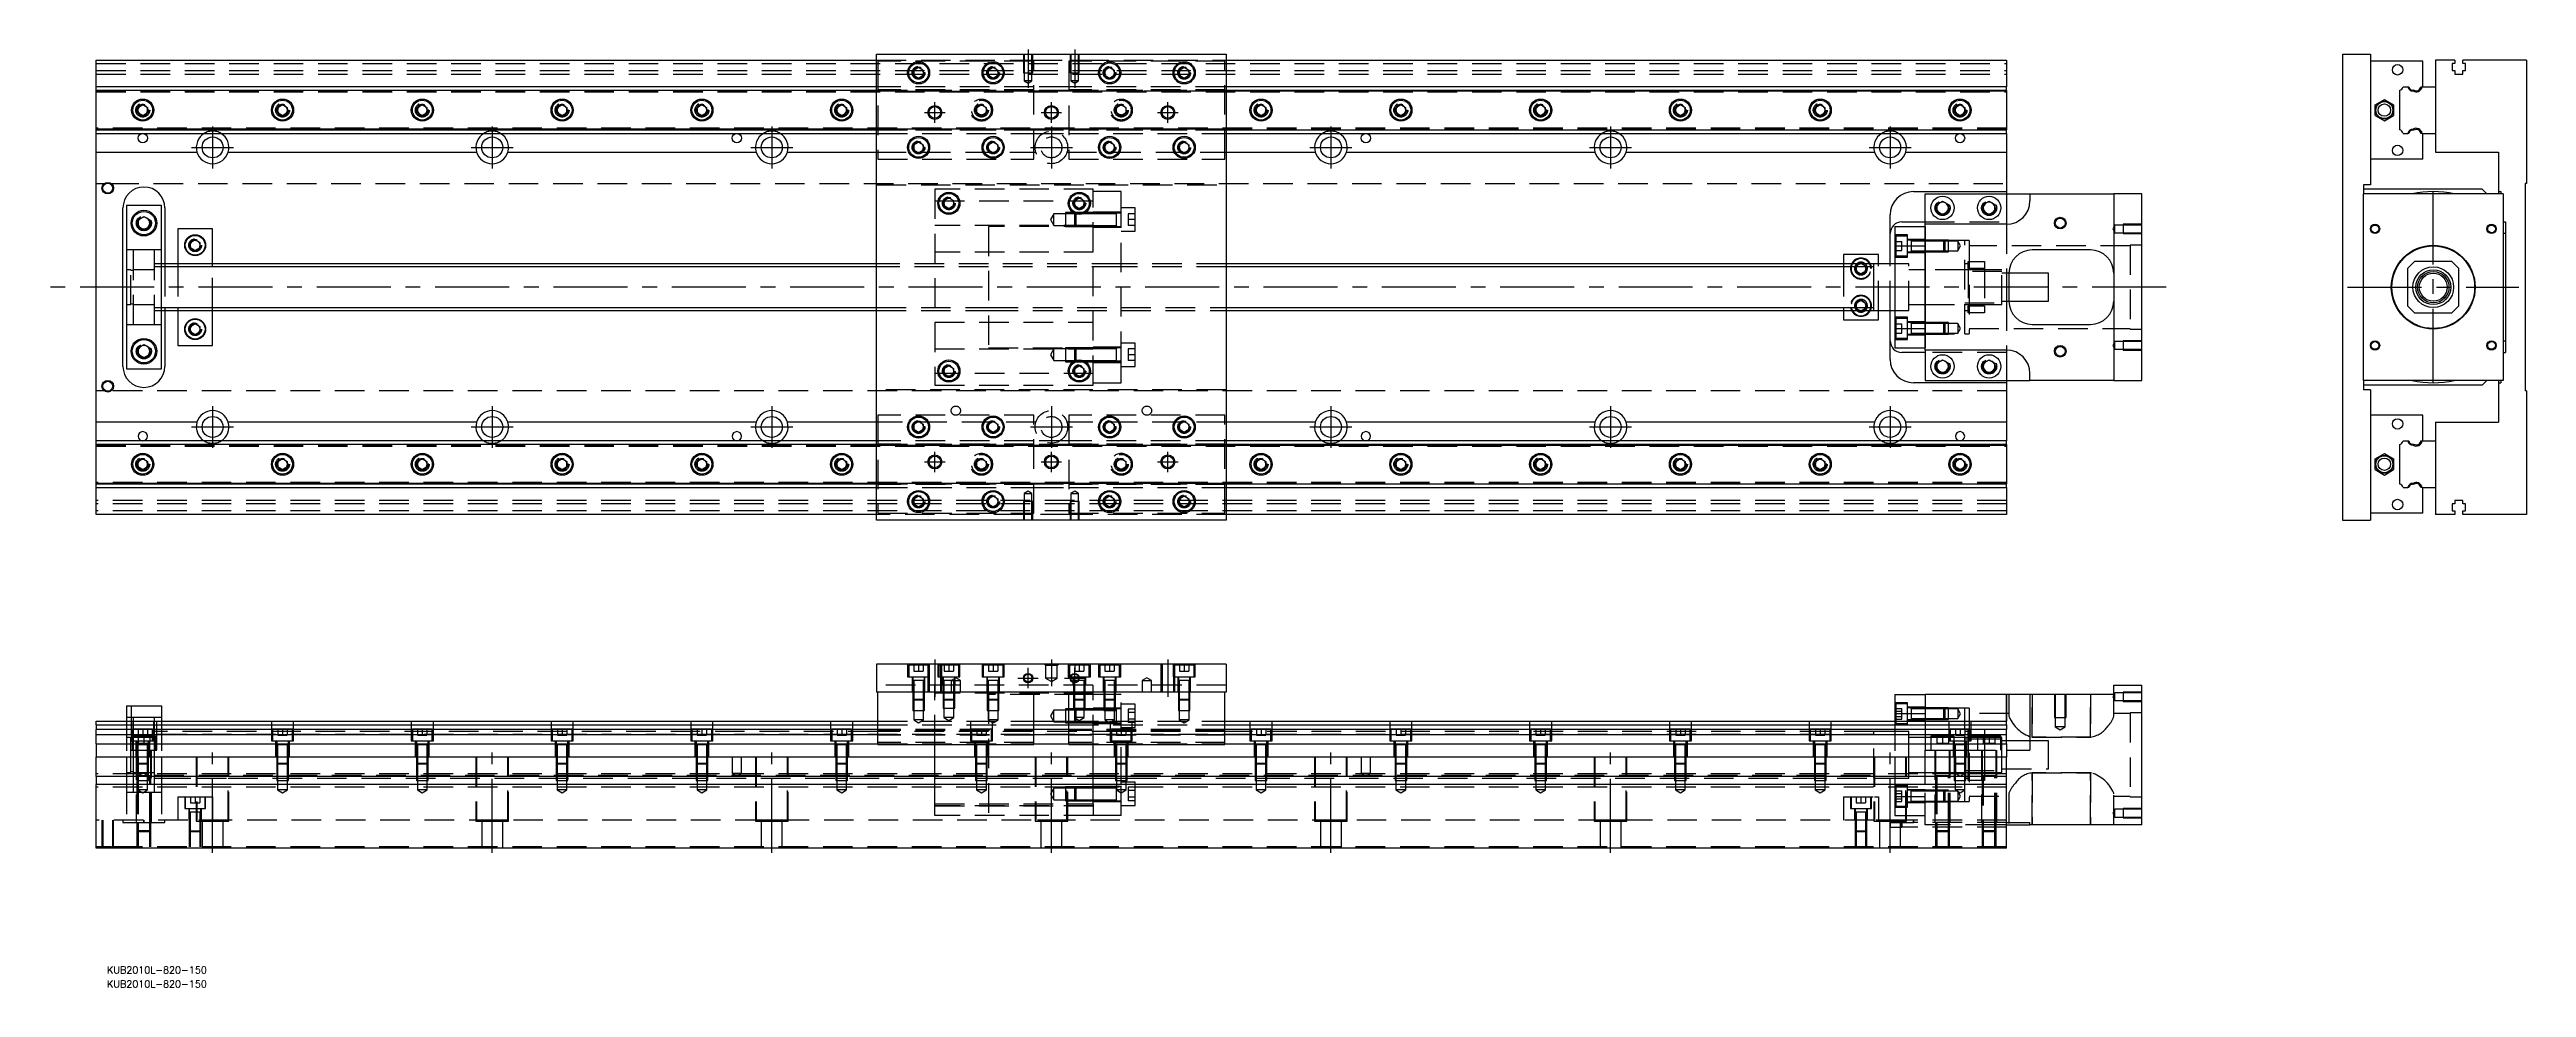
# Model space of a CAD drawing. Extents: x -20 to 1043, y -301 to 102.
import ezdxf

# ---------------------------------------------------------------- set-up
doc = ezdxf.new("R2010")
doc.units = 0
doc.linetypes.add('CENTER', pattern=[50.8, 31.75, -6.35, 6.35, -6.35])
doc.linetypes.add('DASHED', pattern=[19.05, 12.7, -6.35])
doc.layers.get('0').update_dxf_attribs({"linetype": 'CONTINUOUS'})
doc.layers.add('CENTER', color=1, linetype='CENTER')
doc.styles.get("Standard").update_dxf_attribs({"font": 'txt.shx', "height": 3, "bigfont": 'bigfont.shx'})

# ---------------------------------------------------------------- blocks, each defined once
blk = doc.blocks.new('*U2')
at = {"color": 7, "linetype": 'CONTINUOUS'}
blk.add_text('KUB2010L-820-150', height=3, dxfattribs=at).set_placement((4.7, -300.6))
blk = doc.blocks.new('*U3')
at = {"color": 7, "linetype": 'CONTINUOUS'}
blk.add_text('KUB2010L-820-150', height=3, dxfattribs=at).set_placement((4.7, -294.6))

msp = doc.modelspace()

# ---------------------------------------------------------------- linework, layer by layer
at = {"color": 7, "linetype": 'CONTINUOUS'}
for p, q in [((0, 86), (0, 97.5)), ((0, 97.5), (335, 97.5)), ((335, -100), (335, 100)), ((335, 100), (485, 100)), ((485, 100), (485, -100)), ((485, 97.5), (820, 97.5)), ((820, 97.5), (820, 86)), ((964.13, 100), (976.13, 100)), ((964.13, 100), (964.13, -100)), ((976.13, 100), (976.13, 44)), ((998.63, 97), (976.13, 97)), ((998.63, 86), (998.63, 97)), ((1004.13, 97.5), (1004.13, 86)), ((1012.43, 97.5), (1004.13, 97.5)), ((1012.43, 96), (1011.28, 96)), ((1011.28, 96), (1011.28, 93)), ((1012.43, 97.5), (1012.43, 96)), ((1015.83, 96), (1015.83, 97.5)), ((1043.13, 97.5), (1015.83, 97.5)), ((1016.98, 96), (1015.83, 96)), ((1016.98, 93), (1016.98, 96)), ((1043.13, 97.5), (1043.13, 44.5)), ((0, 84.460392), (0, 86)), ((335, 86), (0, 86)), ((351, 93.1547), (353, 94.309402)), ((351, 90.8453), (351, 93.1547)), ((353, 89.690598), (351, 90.8453)), ((353, 94.309402), (355, 93.1547)), ((355, 90.8453), (353, 89.690598)), ((355, 93.1547), (355, 90.8453)), ((383, 93.1547), (385, 94.309402)), ((383, 90.8453), (383, 93.1547)), ((385, 89.690598), (383, 90.8453)), ((385, 94.309402), (387, 93.1547)), ((387, 90.8453), (385, 89.690598)), ((387, 93.1547), (387, 90.8453)), ((433, 93.1547), (435, 94.309402)), ((433, 90.8453), (433, 93.1547)), ((435, 89.690598), (433, 90.8453)), ((435, 94.309402), (437, 93.1547)), ((437, 90.8453), (435, 89.690598)), ((437, 93.1547), (437, 90.8453)), ((465, 93.1547), (467, 94.309402)), ((465, 90.8453), (465, 93.1547)), ((467, 89.690598), (465, 90.8453)), ((467, 94.309402), (469, 93.1547)), ((469, 90.8453), (467, 89.690598)), ((469, 93.1547), (469, 90.8453)), ((820, 86), (485, 86)), ((820, 84.460392), (820, 86)), ((990.169608, 86), (992.25154, 86)), ((992.25154, 86), (992.65668, 86)), ((997.807372, 86), (998.311934, 86)), ((998.311934, 86), (1004.13, 86)), ((1004.13, 86), (1004.13, 66)), ((1004.13, 86), (1004.13, 66)), ((1011.28, 93), (1012.43, 93)), ((1012.43, 93), (1012.43, 91.5)), ((1012.43, 91.5), (1015.83, 91.5)), ((1015.83, 91.5), (1015.83, 93)), ((1015.83, 93), (1016.98, 93)), ((0, 67.539608), (0, 84.460392)), ((335, 84.460392), (0, 84.460392)), ((18, 77.1547), (20, 78.309402)), ((18, 74.8453), (18, 77.1547)), ((20, 73.690598), (18, 74.8453)), ((20, 78.309402), (22, 77.1547)), ((22, 74.8453), (20, 73.690598)), ((22, 77.1547), (22, 74.8453)), ((78, 77.1547), (80, 78.309402)), ((78, 74.8453), (78, 77.1547)), ((80, 73.690598), (78, 74.8453)), ((80, 78.309402), (82, 77.1547)), ((82, 74.8453), (80, 73.690598)), ((82, 77.1547), (82, 74.8453)), ((138, 77.1547), (140, 78.309402)), ((138, 74.8453), (138, 77.1547)), ((140, 73.690598), (138, 74.8453)), ((140, 78.309402), (142, 77.1547)), ((142, 74.8453), (140, 73.690598)), ((142, 77.1547), (142, 74.8453)), ((198, 77.1547), (200, 78.309402)), ((198, 74.8453), (198, 77.1547)), ((200, 73.690598), (198, 74.8453)), ((200, 78.309402), (202, 77.1547)), ((202, 74.8453), (200, 73.690598)), ((202, 77.1547), (202, 74.8453)), ((258, 77.1547), (260, 78.309402)), ((258, 74.8453), (258, 77.1547)), ((260, 73.690598), (258, 74.8453)), ((260, 78.309402), (262, 77.1547)), ((262, 74.8453), (260, 73.690598)), ((262, 77.1547), (262, 74.8453)), ((318, 77.1547), (320, 78.309402)), ((318, 74.8453), (318, 77.1547)), ((320, 73.690598), (318, 74.8453)), ((320, 78.309402), (322, 77.1547)), ((322, 74.8453), (320, 73.690598)), ((322, 77.1547), (322, 74.8453)), ((820, 84.460392), (485, 84.460392)), ((498, 77.1547), (500, 78.309402)), ((498, 74.8453), (498, 77.1547)), ((500, 73.690598), (498, 74.8453)), ((500, 78.309402), (502, 77.1547)), ((502, 74.8453), (500, 73.690598)), ((502, 77.1547), (502, 74.8453)), ((558, 77.1547), (560, 78.309402)), ((558, 74.8453), (558, 77.1547)), ((560, 73.690598), (558, 74.8453)), ((560, 78.309402), (562, 77.1547)), ((562, 74.8453), (560, 73.690598)), ((562, 77.1547), (562, 74.8453)), ((618, 77.1547), (620, 78.309402)), ((618, 74.8453), (618, 77.1547)), ((620, 73.690598), (618, 74.8453)), ((620, 78.309402), (622, 77.1547)), ((622, 74.8453), (620, 73.690598)), ((622, 77.1547), (622, 74.8453)), ((678, 77.1547), (680, 78.309402)), ((678, 74.8453), (678, 77.1547)), ((680, 73.690598), (678, 74.8453)), ((680, 78.309402), (682, 77.1547)), ((682, 74.8453), (680, 73.690598)), ((682, 77.1547), (682, 74.8453)), ((738, 77.1547), (740, 78.309402)), ((738, 74.8453), (738, 77.1547)), ((740, 73.690598), (738, 74.8453)), ((740, 78.309402), (742, 77.1547)), ((742, 74.8453), (740, 73.690598)), ((742, 77.1547), (742, 74.8453)), ((798, 77.1547), (800, 78.309402)), ((798, 74.8453), (798, 77.1547)), ((800, 73.690598), (798, 74.8453)), ((800, 78.309402), (802, 77.1547)), ((802, 74.8453), (800, 73.690598)), ((802, 77.1547), (802, 74.8453)), ((820, 84.460392), (820, 67.539608)), ((978.130002, 78.309401), (982.130002, 80.618802)), ((978.130002, 73.690599), (978.130002, 78.309401)), ((982.130002, 80.618802), (986.130002, 78.309401)), ((986.130002, 78.309401), (986.130002, 73.690599)), ((988.63, 84.460392), (988.63, 67.539608)), ((0, 67.539608), (335, 67.539608)), ((0, 66), (0, 67.539608)), ((0, 66), (335, 66)), ((0, 58), (0, 66)), ((485, 67.539608), (820, 67.539608)), ((485, 66), (820, 66)), ((820, 66), (820, 67.539608)), ((820, 66), (820, 58)), ((978.130002, 73.690599), (982.130002, 71.381198)), ((982.130002, 71.381198), (986.130002, 73.690599)), ((990.169608, 66), (992.25154, 66)), ((992.65668, 66), (992.25154, 66)), ((998.311934, 66), (997.807372, 66)), ((998.311934, 66), (1004.13, 66)), ((998.63, 55), (998.63, 66)), ((1004.13, 66), (1004.13, 58)), ((0, 58), (43.291796, 58)), ((0, -58), (0, 58)), ((56.708204, 58), (163.291796, 58)), ((176.708204, 58), (283.291796, 58)), ((296.708204, 58), (335, 58)), ((351, 61.1547), (353, 62.309402)), ((351, 58.8453), (351, 61.1547)), ((353, 57.690598), (351, 58.8453)), ((353, 62.309402), (355, 61.1547)), ((355, 58.8453), (353, 57.690598)), ((355, 61.1547), (355, 58.8453)), ((383, 61.1547), (385, 62.309402)), ((383, 58.8453), (383, 61.1547)), ((385, 57.690598), (383, 58.8453)), ((385, 62.309402), (387, 61.1547)), ((387, 58.8453), (385, 57.690598)), ((387, 61.1547), (387, 58.8453)), ((433, 61.1547), (435, 62.309402)), ((433, 58.8453), (433, 61.1547)), ((435, 57.690598), (433, 58.8453)), ((435, 62.309402), (437, 61.1547)), ((437, 58.8453), (435, 57.690598)), ((437, 61.1547), (437, 58.8453)), ((465, 61.1547), (467, 62.309402)), ((465, 58.8453), (465, 61.1547)), ((467, 57.690598), (465, 58.8453)), ((467, 62.309402), (469, 61.1547)), ((469, 58.8453), (467, 57.690598)), ((469, 61.1547), (469, 58.8453)), ((485, 58), (523.291796, 58)), ((536.708204, 58), (643.291796, 58)), ((656.708204, 58), (763.291796, 58)), ((776.708204, 58), (820, 58)), ((820, 58), (820, 41)), ((998.63, 55), (976.13, 55)), ((1004.13, 58), (1031.13, 58)), ((1031.13, 58), (1031.13, 41)), ((976.13, 44), (973.13, 44)), ((973.13, 44), (973.13, 40)), ((1043.13, 44.5), (1042.63, 44.5)), ((1042.63, 44.5), (1042.63, -44.5)), ((11.5, -34), (11.5, 34)), ((13, 35), (13, -35)), ((28, 35), (13, 35)), ((28, -35), (28, 35)), ((29.5, 34), (29.5, 10)), ((364, 37.1547), (366, 38.309402)), ((364, 34.8453), (364, 37.1547)), ((366, 33.690598), (364, 34.8453)), ((366, 38.309402), (368, 37.1547)), ((368, 34.8453), (366, 33.690598)), ((368, 37.1547), (368, 34.8453)), ((420, 37.1547), (422, 38.309402)), ((420, 34.8453), (420, 37.1547)), ((422, 33.690598), (420, 34.8453)), ((422, 38.309402), (424, 37.1547)), ((424, 34.8453), (422, 33.690598)), ((424, 37.1547), (424, 34.8453)), ((780, 41), (820, 41)), ((785, 27), (785, 40)), ((785, 40), (830, 40)), ((790, 35.443376), (792.5, 36.886752)), ((790, 32.556624), (790, 35.443376)), ((792.5, 31.113248), (790, 32.556624)), ((792.5, 36.886752), (795, 35.443376)), ((795, 32.556624), (792.5, 31.113248)), ((795, 35.443376), (795, 32.556624)), ((810, 35.443376), (812.5, 36.886752)), ((810, 32.556624), (810, 35.443376)), ((812.5, 31.113248), (810, 32.556624)), ((812.5, 36.886752), (815, 35.443376)), ((815, 32.556624), (812.5, 31.113248)), ((815, 35.443376), (815, 32.556624)), ((820, 41), (820, 40)), ((830, 40), (830, 37)), ((830, 40), (866, 40)), ((866, 40), (866, -40)), ((878, 40), (866, 40)), ((878, -40), (878, 40)), ((1024.13, 42), (973.13, 42)), ((973.13, -40), (973.13, 40)), ((1033.13, 40), (973.13, 40)), ((1026.13, 40), (1024.13, 42)), ((1031.13, 41), (1032.13, 41)), ((1031.13, 41), (1031.13, 40)), ((1032.13, 41), (1032.13, 40)), ((1033.13, 40), (1033.13, -40)), ((18, 28.943376), (20.5, 30.386752)), ((18, 26.056624), (18, 28.943376)), ((20.5, 24.613248), (18, 26.056624)), ((20.5, 30.386752), (23, 28.943376)), ((23, 26.056624), (20.5, 24.613248)), ((23, 28.943376), (23, 26.056624)), ((50, 25), (35, 25)), ((35, 25), (35, 10)), ((50, 10), (50, 25)), ((438, 26.011846), (438, 26.012874)), ((770, 10), (770, 31)), ((772, 26), (785, 26)), ((772, 26), (772, 17.78342)), ((775, 28), (785, 28)), ((785, 17.78342), (785, 27)), ((820, 27), (785, 27)), ((1033.13, 28), (1034.13, 28)), ((1034.13, 23), (1033.13, 23)), ((1034.13, 28), (1034.13, -28)), ((40.5, 19.1547), (42.5, 20.309402)), ((40.5, 16.8453), (40.5, 19.1547)), ((42.5, 15.690598), (40.5, 16.8453)), ((42.5, 20.309402), (44.5, 19.1547)), ((44.5, 16.8453), (42.5, 15.690598)), ((44.5, 19.1547), (44.5, 16.8453)), ((750, 14), (750, 10)), ((765, 14), (750, 14)), ((765, 10), (765, 14)), ((772, 17.78342), (785, 17.78342)), ((772, 17.78342), (772, -17.78342)), ((785, 17.78342), (785, -17.78342)), ((785, -17.78342), (785, 17.78342)), ((856, 16), (831, 16)), ((995.13, 11), (992.13, 8)), ((1011.13, 11), (995.13, 11)), ((1014.13, 8), (1011.13, 11)), ((335, 10), (28, 10)), ((763, 10), (485, 10)), ((763, 10), (762.995, 10)), ((763, -9.999498), (763, 10)), ((772, 10), (763, 10)), ((763.005, 10), (763, 10)), ((821, 6), (821, -6)), ((838, 6), (821, 6)), ((838, -6), (838, 6)), ((992.13, 8), (992.13, -8)), ((1014.13, -8), (1014.13, 8)), ((28, -10), (335, -10)), ((29.5, -10), (29.5, -34)), ((35, -10), (35, -25)), ((50, -25), (50, -10)), ((485, -10), (763, -10)), ((750, -10), (750, -14)), ((757.5, -10.309402), (756.964102, -10)), ((758.035898, -10), (757.5, -10.309402)), ((762.995, -10), (763, -10)), ((763, -10), (772, -10)), ((763, -10), (763.005, -10)), ((765, -14), (765, -10)), ((770, -31), (770, -10)), ((821, -6), (838, -6)), ((992.13, -8), (995.13, -11)), ((1011.13, -11), (1014.13, -8)), ((40.5, -16.8453), (42.5, -15.690598)), ((40.5, -19.1547), (40.5, -16.8453)), ((42.5, -20.309402), (40.5, -19.1547)), ((42.5, -15.690598), (44.5, -16.8453)), ((44.5, -19.1547), (42.5, -20.309402)), ((44.5, -16.8453), (44.5, -19.1547)), ((750, -14), (765, -14)), ((772, -17.78342), (785, -17.78342)), ((772, -17.78342), (772, -26)), ((785, -27), (785, -17.78342)), ((831, -16), (856, -16)), ((995.13, -11), (1011.13, -11)), ((18, -26.056624), (20.5, -24.613248)), ((18, -28.943376), (18, -26.056624)), ((20.5, -30.386752), (18, -28.943376)), ((20.5, -24.613248), (23, -26.056624)), ((23, -28.943376), (20.5, -30.386752)), ((23, -26.056624), (23, -28.943376)), ((35, -25), (50, -25)), ((420, -31.511852), (420.44468, -31.511852)), ((772, -26), (785, -26)), ((785, -28), (775, -28)), ((820, -27), (785, -27)), ((785, -27), (785, -40)), ((790, -32.556624), (792.5, -31.113248)), ((792.5, -31.113248), (795, -32.556624)), ((810, -32.556624), (812.5, -31.113248)), ((812.5, -31.113248), (815, -32.556624)), ((1033.13, -23), (1034.13, -23)), ((1033.13, -28), (1034.13, -28)), ((13, -35), (28, -35)), ((364, -34.8453), (366, -33.690598)), ((364, -37.1547), (364, -34.8453)), ((366, -38.309402), (364, -37.1547)), ((366, -33.690598), (368, -34.8453)), ((368, -37.1547), (366, -38.309402)), ((368, -34.8453), (368, -37.1547)), ((420, -34.8453), (422, -33.690598)), ((420, -37.1547), (420, -34.8453)), ((422, -38.309402), (420, -37.1547)), ((422, -33.690598), (424, -34.8453)), ((424, -37.1547), (422, -38.309402)), ((424, -34.8453), (424, -37.1547)), ((820, -41), (780, -41)), ((785, -40), (830, -40)), ((790, -35.443376), (790, -32.556624)), ((792.5, -36.886752), (790, -35.443376)), ((795, -35.443376), (792.5, -36.886752)), ((795, -32.556624), (795, -35.443376)), ((810, -35.443376), (810, -32.556624)), ((812.5, -36.886752), (810, -35.443376)), ((815, -35.443376), (812.5, -36.886752)), ((815, -32.556624), (815, -35.443376)), ((820, -40), (820, -41)), ((820, -41), (820, -58)), ((830, -40), (830, -37)), ((866, -40), (830, -40)), ((866, -40), (878, -40)), ((973.13, -40), (973.13, -44)), ((1033.13, -40), (973.13, -40)), ((1024.13, -42), (973.13, -42)), ((1024.13, -42), (1026.13, -40)), ((1031.13, -40), (1031.13, -41)), ((1031.13, -41), (1031.13, -58)), ((1031.13, -41), (1032.13, -41)), ((1032.13, -40), (1032.13, -41)), ((976.13, -44), (973.13, -44)), ((976.13, -44), (976.13, -100)), ((1043.13, -44.5), (1042.63, -44.5)), ((1043.13, -44.5), (1043.13, -97.5)), ((0, -66), (0, -58)), ((43.291796, -58), (0, -58)), ((163.291796, -58), (56.708204, -58)), ((283.291796, -58), (176.708204, -58)), ((335, -58), (296.708204, -58)), ((351, -58.8453), (353, -57.690598)), ((351, -61.1547), (351, -58.8453)), ((353, -62.309402), (351, -61.1547)), ((353, -57.690598), (355, -58.8453)), ((355, -61.1547), (353, -62.309402)), ((355, -58.8453), (355, -61.1547)), ((383, -58.8453), (385, -57.690598)), ((383, -61.1547), (383, -58.8453)), ((385, -62.309402), (383, -61.1547)), ((385, -57.690598), (387, -58.8453)), ((387, -61.1547), (385, -62.309402)), ((387, -58.8453), (387, -61.1547)), ((433, -58.8453), (435, -57.690598)), ((433, -61.1547), (433, -58.8453)), ((435, -62.309402), (433, -61.1547)), ((435, -57.690598), (437, -58.8453)), ((437, -61.1547), (435, -62.309402)), ((437, -58.8453), (437, -61.1547)), ((465, -58.8453), (467, -57.690598)), ((465, -61.1547), (465, -58.8453)), ((467, -62.309402), (465, -61.1547)), ((467, -57.690598), (469, -58.8453)), ((469, -61.1547), (467, -62.309402)), ((469, -58.8453), (469, -61.1547)), ((523.291796, -58), (485, -58)), ((643.291796, -58), (536.708204, -58)), ((763.291796, -58), (656.708204, -58)), ((820, -58), (776.708204, -58)), ((820, -58), (820, -66)), ((998.63, -55), (976.13, -55)), ((998.63, -66), (998.63, -55)), ((1004.13, -58), (1004.13, -66)), ((1004.13, -58), (1031.13, -58)), ((0, -67.539608), (0, -66)), ((335, -66), (0, -66)), ((335, -67.539608), (0, -67.539608)), ((0, -84.460392), (0, -67.539608)), ((18, -74.8453), (20, -73.690598)), ((20, -73.690598), (22, -74.8453)), ((78, -74.8453), (80, -73.690598)), ((80, -73.690598), (82, -74.8453)), ((138, -74.8453), (140, -73.690598)), ((140, -73.690598), (142, -74.8453)), ((198, -74.8453), (200, -73.690598)), ((200, -73.690598), (202, -74.8453)), ((258, -74.8453), (260, -73.690598)), ((260, -73.690598), (262, -74.8453)), ((318, -74.8453), (320, -73.690598)), ((320, -73.690598), (322, -74.8453)), ((820, -66), (485, -66)), ((820, -67.539608), (485, -67.539608)), ((498, -74.8453), (500, -73.690598)), ((500, -73.690598), (502, -74.8453)), ((558, -74.8453), (560, -73.690598)), ((560, -73.690598), (562, -74.8453)), ((618, -74.8453), (620, -73.690598)), ((620, -73.690598), (622, -74.8453)), ((678, -74.8453), (680, -73.690598)), ((680, -73.690598), (682, -74.8453)), ((738, -74.8453), (740, -73.690598)), ((740, -73.690598), (742, -74.8453)), ((798, -74.8453), (800, -73.690598)), ((800, -73.690598), (802, -74.8453)), ((820, -67.539608), (820, -66)), ((820, -67.539608), (820, -84.460392)), ((978.130002, -73.690599), (982.130002, -71.381198)), ((978.130002, -78.309401), (978.130002, -73.690599)), ((982.130002, -71.381198), (986.130002, -73.690599)), ((986.130002, -73.690599), (986.130002, -78.309401)), ((988.63, -67.539608), (988.63, -84.460392)), ((990.169608, -66), (992.25154, -66)), ((992.25154, -66), (992.65668, -66)), ((997.807372, -66), (998.311934, -66)), ((998.311934, -66), (1004.13, -66)), ((1004.13, -66), (1004.13, -86)), ((1004.13, -66), (1004.13, -86)), ((0, -84.460392), (335, -84.460392)), ((0, -86), (0, -84.460392)), ((18, -77.1547), (18, -74.8453)), ((20, -78.309402), (18, -77.1547)), ((22, -77.1547), (20, -78.309402)), ((22, -74.8453), (22, -77.1547)), ((78, -77.1547), (78, -74.8453)), ((80, -78.309402), (78, -77.1547)), ((82, -77.1547), (80, -78.309402)), ((82, -74.8453), (82, -77.1547)), ((138, -77.1547), (138, -74.8453)), ((140, -78.309402), (138, -77.1547)), ((142, -77.1547), (140, -78.309402)), ((142, -74.8453), (142, -77.1547)), ((198, -77.1547), (198, -74.8453)), ((200, -78.309402), (198, -77.1547)), ((202, -77.1547), (200, -78.309402)), ((202, -74.8453), (202, -77.1547)), ((258, -77.1547), (258, -74.8453)), ((260, -78.309402), (258, -77.1547)), ((262, -77.1547), (260, -78.309402)), ((262, -74.8453), (262, -77.1547)), ((318, -77.1547), (318, -74.8453)), ((320, -78.309402), (318, -77.1547)), ((322, -77.1547), (320, -78.309402)), ((322, -74.8453), (322, -77.1547)), ((485, -84.460392), (820, -84.460392)), ((498, -77.1547), (498, -74.8453)), ((500, -78.309402), (498, -77.1547)), ((502, -77.1547), (500, -78.309402)), ((502, -74.8453), (502, -77.1547)), ((558, -77.1547), (558, -74.8453)), ((560, -78.309402), (558, -77.1547)), ((562, -77.1547), (560, -78.309402)), ((562, -74.8453), (562, -77.1547)), ((618, -77.1547), (618, -74.8453)), ((620, -78.309402), (618, -77.1547)), ((622, -77.1547), (620, -78.309402)), ((622, -74.8453), (622, -77.1547)), ((678, -77.1547), (678, -74.8453)), ((680, -78.309402), (678, -77.1547)), ((682, -77.1547), (680, -78.309402)), ((682, -74.8453), (682, -77.1547)), ((738, -77.1547), (738, -74.8453)), ((740, -78.309402), (738, -77.1547)), ((742, -77.1547), (740, -78.309402)), ((742, -74.8453), (742, -77.1547)), ((798, -77.1547), (798, -74.8453)), ((800, -78.309402), (798, -77.1547)), ((802, -77.1547), (800, -78.309402)), ((802, -74.8453), (802, -77.1547)), ((820, -86), (820, -84.460392)), ((978.130002, -78.309401), (982.130002, -80.618802)), ((982.130002, -80.618802), (986.130002, -78.309401)), ((0, -86), (335, -86)), ((0, -97.5), (0, -86)), ((351, -90.8453), (353, -89.690598)), ((351, -93.1547), (351, -90.8453)), ((353, -94.309402), (351, -93.1547)), ((353, -89.690598), (355, -90.8453)), ((355, -93.1547), (353, -94.309402)), ((355, -90.8453), (355, -93.1547)), ((383, -90.8453), (385, -89.690598)), ((383, -93.1547), (383, -90.8453)), ((385, -94.309402), (383, -93.1547)), ((385, -89.690598), (387, -90.8453)), ((387, -93.1547), (385, -94.309402)), ((387, -90.8453), (387, -93.1547)), ((433, -90.8453), (435, -89.690598)), ((433, -93.1547), (433, -90.8453)), ((435, -94.309402), (433, -93.1547)), ((435, -89.690598), (437, -90.8453)), ((437, -93.1547), (435, -94.309402)), ((437, -90.8453), (437, -93.1547)), ((465, -90.8453), (467, -89.690598)), ((465, -93.1547), (465, -90.8453)), ((467, -94.309402), (465, -93.1547)), ((467, -89.690598), (469, -90.8453)), ((469, -93.1547), (467, -94.309402)), ((469, -90.8453), (469, -93.1547)), ((485, -86), (820, -86)), ((820, -86), (820, -97.5)), ((990.169608, -86), (992.25154, -86)), ((992.65668, -86), (992.25154, -86)), ((998.311934, -86), (997.807372, -86)), ((998.311934, -86), (1004.13, -86)), ((998.63, -97), (998.63, -86)), ((1004.13, -86), (1004.13, -97.5)), ((1012.43, -93), (1011.28, -93)), ((1011.28, -93), (1011.28, -96)), ((1015.83, -91.5), (1012.43, -91.5)), ((1012.43, -91.5), (1012.43, -93)), ((1015.83, -93), (1015.83, -91.5)), ((1016.98, -93), (1015.83, -93)), ((1016.98, -96), (1016.98, -93)), ((335, -97.5), (0, -97.5)), ((485, -100), (335, -100)), ((820, -97.5), (485, -97.5)), ((964.13, -100), (976.13, -100)), ((998.63, -97), (976.13, -97)), ((1012.43, -97.5), (1004.13, -97.5)), ((1011.28, -96), (1012.43, -96)), ((1012.43, -96), (1012.43, -97.5)), ((1015.83, -97.5), (1015.83, -96)), ((1015.83, -96), (1016.98, -96)), ((1043.13, -97.5), (1015.83, -97.5)), ((335, -161.76), (335, -173.76)), ((485, -161.76), (335, -161.76)), ((485, -161.76), (485, -173.76)), ((13, -179.76), (28, -179.76)), ((13, -179.76), (13, -186.26)), ((28, -179.76), (28, -186.26)), ((485, -173.76), (335, -173.76)), ((335.5, -196.26), (335.5, -173.76)), ((402.5, -196.26), (402.5, -173.76)), ((417.5, -196.26), (417.5, -173.76)), ((484.5, -196.26), (484.5, -173.76)), ((772, -174.76), (785, -174.76)), ((772, -174.76), (772, -182.97658)), ((785, -174.76), (785, -186.26)), ((820, -174.76), (785, -174.76)), ((820, -186.26), (820, -174.76)), ((830, -174.76), (820, -174.76)), ((830, -174.76), (830, -198.76)), ((866, -174.76), (830, -174.76)), ((866, -174.76), (866, -170.76)), ((866, -170.76), (878, -170.76)), ((878, -230.76), (878, -170.76)), ((0, -186.26), (335.5, -186.26)), ((0, -187.799608), (0, -186.26)), ((0, -187.799608), (335.5, -187.799608)), ((0, -187.799608), (0, -189.88154)), ((335.5, -189.88154), (0, -189.88154)), ((0, -192.096666), (0, -189.88154)), ((402.5, -186.26), (417.5, -186.26)), ((402.5, -187.799608), (417.5, -187.799608)), ((417.5, -189.88154), (402.5, -189.88154)), ((484.5, -186.26), (820, -186.26)), ((484.5, -187.799608), (820, -187.799608)), ((820, -189.88154), (484.5, -189.88154)), ((772, -182.97658), (785, -182.97658)), ((772, -182.97658), (772, -186.26)), ((820, -187.799608), (820, -186.26)), ((820, -187.799608), (820, -189.88154)), ((820, -192.096666), (820, -189.88154)), ((335.5, -192.096666), (0, -192.096666)), ((0, -195.941934), (0, -192.096666)), ((0, -195.941934), (335.5, -195.941934)), ((0, -195.941934), (0, -201.76)), ((0, -210.06), (0, -201.76)), ((820, -201.76), (0, -201.76)), ((335.5, -196.26), (402.5, -196.26)), ((417.5, -192.096666), (402.5, -192.096666)), ((402.5, -195.941934), (417.5, -195.941934)), ((417.5, -196.26), (484.5, -196.26)), ((820, -192.096666), (484.5, -192.096666)), ((484.5, -195.941934), (820, -195.941934)), ((820, -195.941934), (820, -192.096666)), ((820, -195.941934), (820, -201.76)), ((820, -198.76), (830, -198.76)), ((820, -210.06), (820, -201.76)), ((820, -210.06), (0, -210.06)), ((0, -210.06), (0, -213.46)), ((820, -213.46), (820, -210.06)), ((0, -240.76), (0, -213.46)), ((820, -213.46), (0, -213.46)), ((820, -240.76), (820, -213.46)), ((820, -229.76), (830, -229.76)), ((820, -230.76), (830, -230.76)), ((830, -230.76), (830, -229.76)), ((878, -230.76), (830, -230.76)), ((820, -240.76), (0, -240.76))]:
    msp.add_line(p, q, dxfattribs=at)
at = {"color": 3, "linetype": 'DASHED'}
for p, q in [((0, 96), (820, 96)), ((335, 97.5), (398.000006, 97.5)), ((335.5, 97), (335.5, 55)), ((402.5, 97), (335.5, 97)), ((398.000006, 100), (398.000006, 92)), ((398.000006, 97.5), (401.999994, 97.5)), ((398.35, 100), (398.35, 92)), ((401.65, 92), (401.65, 100)), ((401.999994, 92), (401.999994, 100)), ((401.999994, 97.5), (418.000006, 97.5)), ((402.5, 55), (402.5, 97)), ((484.5, 97), (417.5, 97)), ((417.5, 97), (417.5, 55)), ((418.000006, 100), (418.000006, 92)), ((418.000006, 97.5), (421.999994, 97.5)), ((418.35, 100), (418.35, 92)), ((421.65, 92), (421.65, 100)), ((421.999994, 92), (421.999994, 100)), ((421.999994, 97.5), (485, 97.5)), ((484.5, 55), (484.5, 97)), ((0, 93), (820, 93)), ((0, 91.5), (820, 91.5)), ((335.5, 86), (335, 86)), ((402.5, 86), (335.5, 86)), ((355.483582, 92.286038), (355.5, 92)), ((387.483582, 92.286038), (387.5, 92)), ((398.000006, 92), (401.999994, 92)), ((398.35, 92), (398.35, 88.5)), ((401.65, 88.5), (398.35, 88.5)), ((398.35, 88.5), (400, 87.547372)), ((400, 87.547372), (401.65, 88.5)), ((401.65, 88.5), (401.65, 92)), ((417.5, 86), (402.5, 86)), ((484.5, 86), (417.5, 86)), ((418.000006, 92), (421.999994, 92)), ((418.35, 92), (418.35, 88.5)), ((421.65, 88.5), (418.35, 88.5)), ((418.35, 88.5), (420, 87.547372)), ((420, 87.547372), (421.65, 88.5)), ((421.65, 88.5), (421.65, 92)), ((437.483582, 92.286038), (437.5, 92)), ((469.483582, 92.286038), (469.5, 92)), ((485, 86), (484.5, 86)), ((0, 84.204452), (335, 84.204452)), ((0, 84.2), (820, 84.2)), ((0, 83.8), (820, 83.8)), ((22.483582, 76.286038), (22.5, 76)), ((82.483582, 76.286038), (82.5, 76)), ((142.483582, 76.286038), (142.5, 76)), ((202.483582, 76.286038), (202.5, 76)), ((262.483582, 76.286038), (262.5, 76)), ((322.483582, 76.286038), (322.5, 76)), ((335.5, 84.460392), (335, 84.460392)), ((335, 84.204452), (335.5, 84.204452)), ((402.5, 84.643014), (335.5, 84.643014)), ((335.5, 84.6), (402.5, 84.6)), ((402.5, 84.460392), (335.5, 84.460392)), ((335.5, 84.3), (402.5, 84.3)), ((335.5, 84.204452), (484.5, 84.204452)), ((378, 77.1547), (380, 78.309402)), ((378, 74.8453), (378, 77.1547)), ((380, 73.690598), (378, 74.8453)), ((380, 78.309402), (382, 77.1547)), ((382, 74.8453), (380, 73.690598)), ((382, 77.1547), (382, 74.8453)), ((382.483582, 76.286038), (382.5, 76)), ((417.5, 84.460392), (402.5, 84.460392)), ((484.5, 84.643014), (417.5, 84.643014)), ((417.5, 84.6), (484.5, 84.6)), ((484.5, 84.460392), (417.5, 84.460392)), ((417.5, 84.3), (484.5, 84.3)), ((437.5, 76), (437.518502, 76.303588)), ((438, 77.1547), (440, 78.309402)), ((438, 74.8453), (438, 77.1547)), ((440, 73.690598), (438, 74.8453)), ((440, 78.309402), (442, 77.1547)), ((442, 74.8453), (440, 73.690598)), ((442, 77.1547), (442, 74.8453)), ((485, 84.460392), (484.5, 84.460392)), ((484.5, 84.204452), (485, 84.204452)), ((485, 84.204452), (820, 84.204452)), ((502.483582, 76.286038), (502.5, 76)), ((562.483582, 76.286038), (562.5, 76)), ((622.483582, 76.286038), (622.5, 76)), ((682.483582, 76.286038), (682.5, 76)), ((737.5, 76), (737.518502, 76.303588)), ((802.483582, 76.286038), (802.5, 76)), ((820, 68.2), (0, 68.2)), ((820, 67.8), (0, 67.8)), ((335, 67.795548), (0, 67.795548)), ((335.5, 67.795548), (335, 67.795548)), ((335, 67.539608), (335.5, 67.539608)), ((335, 66), (335.5, 66)), ((484.5, 67.795548), (335.5, 67.795548)), ((402.5, 67.7), (335.5, 67.7)), ((335.5, 67.539608), (402.5, 67.539608)), ((402.5, 67.4), (335.5, 67.4)), ((402.5, 67.356986), (335.5, 67.356986)), ((335.5, 66), (402.5, 66)), ((402.5, 67.539608), (417.5, 67.539608)), ((402.5, 66), (417.5, 66)), ((484.5, 67.7), (417.5, 67.7)), ((417.5, 67.539608), (484.5, 67.539608)), ((484.5, 67.4), (417.5, 67.4)), ((484.5, 67.356986), (417.5, 67.356986)), ((417.5, 66), (484.5, 66)), ((485, 67.795548), (484.5, 67.795548)), ((484.5, 67.539608), (485, 67.539608)), ((484.5, 66), (485, 66)), ((820, 67.795548), (485, 67.795548)), ((335, 58), (403.291796, 58)), ((335.5, 55), (402.5, 55)), ((355.483582, 60.286038), (355.5, 60)), ((387.483582, 60.286038), (387.5, 60)), ((416.708204, 58), (485, 58)), ((417.5, 55), (484.5, 55)), ((437.483582, 60.286038), (437.5, 60)), ((464.5, 60), (464.512884, 60.253488)), ((0, 44.5), (4.359688, 44.5)), ((5.640312, 44.5), (820, 44.5)), ((335, 44), (485, 44)), ((428, 42), (360, 42)), ((360, 42), (360, -42)), ((360, 37), (428, 37)), ((363.5, 36), (363.512884, 36.253488)), ((416, 32.011846), (416, 26.011856)), ((419.419858, 32.011846), (416, 32.011846)), ((420.49998, 32.011846), (419.419858, 32.011846)), ((420.5, 32.011852), (420.124214, 31.636066)), ((420.531284, 32.011846), (420.499994, 32.011846)), ((420.5, 32.011852), (420.5, 31.49306)), ((420.53127, 32.011852), (420.5, 32.011852)), ((423.46873, 32.011852), (420.53127, 32.011852)), ((423.468716, 32.011846), (420.531284, 32.011846)), ((424.580142, 32.011846), (423.468716, 32.011846)), ((424.580148, 32.011852), (423.46873, 32.011852)), ((424.483582, 36.286038), (424.5, 36)), ((428, 32.011846), (424.580142, 32.011846)), ((428, 32.011852), (424.580148, 32.011852)), ((428, -42), (428, 42)), ((440, 41), (428, 41)), ((440, 32.261852), (428, 32.261852)), ((438.005, 32.011852), (428.00002, 32.011852)), ((440, 32.011852), (437.995, 32.011852)), ((438, 31.662054), (438, 32.011852)), ((438, 32.011852), (438, 31.662054)), ((440, 31.701734), (440, 41)), ((446, 34.011852), (440, 34.011852)), ((446, 24.011852), (446, 34.011852)), ((789.5, 34), (789.520026, 34.346056)), ((809.5, 34), (809.520026, 34.346056)), ((820, 40), (820, 28)), ((23.477798, 27.864306), (23.5, 27.5)), ((428, 26.5), (360, 26.5)), ((383, 26), (383, -26)), ((428, 26), (383, 26)), ((411, 31.511852), (409.556624, 29.011852)), ((409.556624, 29.011852), (411, 26.511852)), ((411, 26.511852), (411, 31.511852)), ((416, 31.511852), (411, 31.511852)), ((411, 26.511852), (416, 26.511852)), ((419.99998, 31.511852), (416, 31.511852)), ((416, 26.511852), (419.99998, 26.511852)), ((416, 26.011856), (420.49998, 26.011856)), ((420.124214, 31.636066), (420, 31.511852)), ((420, 26.511852), (420, 31.511852)), ((420.44468, 31.511852), (420, 31.511852)), ((420, 26.511852), (428, 26.511852)), ((420, 26.511852), (420.5, 26.011852)), ((423.55532, 31.511852), (420.44468, 31.511852)), ((420.5, 31.49306), (420.5, 26.011852)), ((420.5, 26.011856), (428, 26.011856)), ((420.5, 26.011852), (428, 26.011852)), ((428, 31.511852), (423.55532, 31.511852)), ((440, 31.701734), (428, 31.701734)), ((428, 25.761852), (440, 25.761852)), ((438, 31.511852), (428.00002, 31.511852)), ((428.00002, 26.511852), (438, 26.511852)), ((428.00002, 26.011852), (438.005, 26.011852)), ((437.995, 26.011852), (440, 26.011852)), ((438, 26.361648), (438, 31.662054)), ((438, 26.011852), (438, 26.361648)), ((438, 26.361648), (438, 26.011852)), ((440, -31.701734), (440, 31.701734)), ((440, 24.011852), (446, 24.011852)), ((443, 31.511852), (443, 29.011852)), ((446, 31.511852), (443, 31.511852)), ((446, 29.011852), (443, 29.011852)), ((443, 29.011852), (443, 26.511852)), ((446, 26.511852), (443, 26.511852)), ((777.5, 22.42767), (772, 22.42767)), ((772.5, 21.92767), (772.5, 13.42767)), ((777.5, 21.92767), (772.5, 21.92767)), ((777.5, 12.92767), (777.5, 22.42767)), ((785, 28), (820, 28)), ((785, 26), (785, 17.78342)), ((820, 28), (820, 27)), ((820, 27), (820, 6)), ((866.5, 26.65), (865.547372, 25)), ((865.547372, 25), (866.5, 23.35)), ((866.5, 23.35), (866.5, 26.65)), ((870, 26.65), (866.5, 26.65)), ((866.5, 23.35), (870, 23.35)), ((870, 26.999994), (870, 23.000006)), ((878, 26.999994), (870, 26.999994)), ((878, 26.65), (870, 26.65)), ((870, 23.35), (878, 23.35)), ((870, 23.000006), (878, 23.000006)), ((16, 16), (13, 16)), ((16, -16), (16, 16)), ((25, 16), (16, 16)), ((25, -16), (25, 16)), ((28, 16), (25, 16)), ((40, 18), (40.012884, 18.253488)), ((428, 15), (360, 15)), ((772, 12.92767), (777.5, 12.92767)), ((772.5, 19.67767), (775, 19.67767)), ((772.5, 17.67767), (775, 17.67767)), ((772.5, 15.67767), (775, 15.67767)), ((772.5, 13.42767), (777.5, 13.42767)), ((775, 17.67767), (775, 19.67767)), ((775, 15.67767), (775, 17.67767)), ((785, 20.42767), (777.5, 20.42767)), ((779.1, 20.17767), (777.5, 20.17767)), ((777.5, 15.17767), (779.1, 15.17767)), ((777.5, 14.92767), (785, 14.92767)), ((779.1, 20.17767), (779.095, 20.17767)), ((779.095, 15.17767), (779.1, 15.17767)), ((779.1, 20.17767), (779.1, 19.92022)), ((779.1, 19.920202), (779.1, 20.17767)), ((779.105, 20.17767), (779.1, 20.17767)), ((784.99998, 20.17767), (779.1, 20.17767)), ((779.1, 19.92022), (779.1, 15.435068)), ((784.99998, 19.77767), (779.1, 19.77767)), ((779.1, 15.57767), (784.99998, 15.57767)), ((779.1, 15.17767), (779.1, 15.435118)), ((779.1, 15.435068), (779.1, 15.17767)), ((779.1, 15.17767), (779.105, 15.17767)), ((779.1, 15.17767), (784.99998, 15.17767)), ((793.1, 20.17767), (785, 20.17767)), ((793.1, 20.177664), (785, 20.177664)), ((802, 20), (785, 20)), ((793.5, 19.77767), (785, 19.77767)), ((785, 15.57767), (793.5, 15.57767)), ((785, 15.177674), (793.1, 15.177674)), ((785, 15.17767), (793.1, 15.17767)), ((793.1, 15.17767), (793.1, 20.17767)), ((793.5, 19.77767), (793.1, 20.17767)), ((793.1, 15.17767), (793.5, 15.57767)), ((795, 20.177664), (793.10002, 20.177664)), ((793.10002, 15.177674), (795, 15.177674)), ((793.5, 19.77767), (793.5, 15.57767)), ((795, 19.77767), (793.50002, 19.77767)), ((793.50002, 15.57767), (795, 15.57767)), ((795, 15.177674), (795, 20.177664)), ((799, 19.77767), (795, 19.77767)), ((795, 15.57767), (799, 15.57767)), ((799, 19.77767), (799, 15.57767)), ((800.212436, 17.67767), (799, 19.77767)), ((799, 15.57767), (800.212436, 17.67767)), ((802, -20), (802, 20)), ((804, 20), (802, 20)), ((803.5, 11), (810.5, 11)), ((803.5, 8), (803.5, 11)), ((804, 20), (804, -20)), ((873, 17.75), (804, 17.75)), ((810.5, 11), (810.5, 8)), ((873, 18), (873, -18)), ((878, 18), (873, 18)), ((14.85, 7.5), (13, 7.5)), ((14.85, -7.5), (14.85, 7.5)), ((16, 7.15), (14.85, 7.15)), ((25, 7.5), (16, 7.5)), ((28, 10), (25, 10)), ((28, 8.75), (25, 8.75)), ((29.5, 10), (29.5, 8.75)), ((29.5, 8.75), (29.5, -8.75)), ((35, 10), (35, 8.75)), ((35, 8.75), (35, -8.75)), ((50, 8.75), (50, 10)), ((50, -8.75), (50, 8.75)), ((382.99998, 10), (335, 10)), ((382.99998, 8.75), (335, 8.75)), ((440, 10), (383, 10)), ((440, 8.75), (383, 8.75)), ((485, 10), (440.00002, 10)), ((485, 8.75), (440.00002, 8.75)), ((750, 10), (750, 8.75)), ((750, 8.75), (750, -8.75)), ((755.5, 9.1547), (756.964102, 10)), ((755.5, 8.75), (755.5, 9.1547)), ((755.5, 6.8453), (755.5, 8.75)), ((757.5, 5.690598), (755.5, 6.8453)), ((756.964102, 10), (757.5, 10.309402)), ((757.5, 10.309402), (758.035898, 10)), ((759.5, 6.8453), (757.5, 5.690598)), ((758.035898, 10), (759.5, 9.1547)), ((759.5, 9.1547), (759.5, 8.75)), ((759.5, 8.75), (759.5, 6.8453)), ((759.983582, 8.286038), (760, 8)), ((765, -10), (765, 10)), ((770, -10), (770, 10)), ((778, 10), (772, 10)), ((778, -10), (778, 10)), ((785, 7.5), (778, 7.5)), ((802.005, 7.5), (785, 7.5)), ((810.5, 7.5), (801.995, 7.5)), ((803.5, 10), (802, 10)), ((818, 6.75), (802, 6.75)), ((810.5, 8), (803.5, 8)), ((803.5, 8), (803.5, -8)), ((810.5, 8), (810.5, -8)), ((818, 7.5), (810.5, 7.5)), ((818, -7.5), (818, 7.5)), ((821, 6), (818, 6)), ((820, 6), (820, -6)), ((13, -7.5), (14.85, -7.5)), ((14.85, -7.15), (16, -7.15)), ((16, -7.5), (25, -7.5)), ((25, -8.75), (28, -8.75)), ((25, -10), (28, -10)), ((29.5, -8.75), (29.5, -10)), ((35, -8.75), (35, -10)), ((50, -10), (50, -8.75)), ((335, -8.75), (382.99998, -8.75)), ((335, -10), (382.99998, -10)), ((383, -8.75), (440, -8.75)), ((383, -10), (440, -10)), ((440.00002, -8.75), (485, -8.75)), ((440.00002, -10), (485, -10)), ((750, -8.75), (750, -10)), ((755.5, -6.8453), (757.5, -5.690598)), ((755.5, -8.75), (755.5, -6.8453)), ((755.5, -9.1547), (755.5, -8.75)), ((756.964102, -10), (755.5, -9.1547)), ((757.5, -5.690598), (759.5, -6.8453)), ((759.5, -9.1547), (758.035898, -10)), ((759.5, -6.8453), (759.5, -8.75)), ((759.5, -8.75), (759.5, -9.1547)), ((759.983582, -7.713962), (760, -8)), ((763, -10), (763, -9.999498)), ((772, -10), (778, -10)), ((778, -7.5), (785, -7.5)), ((785, -7.5), (802.005, -7.5)), ((801.995, -7.5), (810.5, -7.5)), ((802, -6.75), (818, -6.75)), ((802, -10), (803.5, -10)), ((803.5, -8), (810.5, -8)), ((803.5, -11), (803.5, -8)), ((810.5, -7.5), (818, -7.5)), ((810.5, -8), (810.5, -11)), ((818, -6), (821, -6)), ((820, -6), (820, -27)), ((13, -16), (16, -16)), ((16, -16), (25, -16)), ((25, -16), (28, -16)), ((40, -18), (40.012884, -17.746512)), ((360, -15), (428, -15)), ((777.5, -12.92767), (772, -12.92767)), ((772.5, -13.42767), (772.5, -21.92767)), ((777.5, -13.42767), (772.5, -13.42767)), ((772.5, -15.67767), (775, -15.67767)), ((772.5, -17.67767), (775, -17.67767)), ((772.5, -19.67767), (775, -19.67767)), ((775, -17.67767), (775, -15.67767)), ((775, -19.67767), (775, -17.67767)), ((777.5, -22.42767), (777.5, -12.92767)), ((785, -14.92767), (777.5, -14.92767)), ((779.1, -15.17767), (777.5, -15.17767)), ((777.5, -20.17767), (779.1, -20.17767)), ((777.5, -20.42767), (785, -20.42767)), ((779.1, -15.17767), (779.095, -15.17767)), ((779.095, -20.17767), (779.1, -20.17767)), ((779.1, -15.17767), (779.1, -15.435118)), ((779.1, -15.435136), (779.1, -15.17767)), ((784.99998, -15.17767), (779.1, -15.17767)), ((779.105, -15.17767), (779.1, -15.17767)), ((779.1, -15.435118), (779.1, -19.920272)), ((784.99998, -15.57767), (779.1, -15.57767)), ((779.1, -19.77767), (784.99998, -19.77767)), ((779.1, -20.17767), (779.1, -19.92022)), ((779.1, -19.920272), (779.1, -20.17767)), ((779.1, -20.17767), (784.99998, -20.17767)), ((779.1, -20.17767), (779.105, -20.17767)), ((793.1, -15.17767), (785, -15.17767)), ((793.1, -15.177674), (785, -15.177674)), ((793.5, -15.57767), (785, -15.57767)), ((785, -17.78342), (785, -26)), ((785, -19.77767), (793.5, -19.77767)), ((785, -20), (802, -20)), ((785, -20.177664), (793.1, -20.177664)), ((785, -20.17767), (793.1, -20.17767)), ((793.1, -20.17767), (793.1, -15.17767)), ((793.5, -15.57767), (793.1, -15.17767)), ((793.1, -20.17767), (793.5, -19.77767)), ((795, -15.177674), (793.10002, -15.177674)), ((793.10002, -20.177664), (795, -20.177664)), ((793.5, -15.57767), (793.5, -19.77767)), ((795, -15.57767), (793.50002, -15.57767)), ((793.50002, -19.77767), (795, -19.77767)), ((795, -20.177664), (795, -15.177674)), ((799, -15.57767), (795, -15.57767)), ((795, -19.77767), (799, -19.77767)), ((799, -15.57767), (799, -19.77767)), ((800.212436, -17.67767), (799, -15.57767)), ((799, -19.77767), (800.212436, -17.67767)), ((802, -20), (804, -20)), ((810.5, -11), (803.5, -11)), ((804, -17.75), (873, -17.75)), ((873, -18), (878, -18)), ((17.5, -27.5), (17.520026, -27.153944)), ((360, -26.5), (428, -26.5)), ((383, -26), (428, -26)), ((411, -26.511852), (409.556624, -29.011852)), ((409.556624, -29.011852), (411, -31.511852)), ((411, -31.511852), (411, -26.511852)), ((416, -26.511852), (411, -26.511852)), ((411, -31.511852), (416, -31.511852)), ((416, -26.011856), (416, -32.011846)), ((420.49998, -26.011856), (416, -26.011856)), ((419.99998, -26.511852), (416, -26.511852)), ((416, -31.511852), (419.99998, -31.511852)), ((420.5, -26.011852), (420, -26.511852)), ((420, -31.511852), (420, -26.511852)), ((428, -26.511852), (420, -26.511852)), ((420, -31.511852), (420.124214, -31.636066)), ((420.124214, -31.636066), (420.5, -32.011852)), ((420.44468, -31.511852), (423.55532, -31.511852)), ((420.5, -26.011852), (420.5, -31.49306)), ((428, -26.011852), (420.5, -26.011852)), ((428, -26.011856), (420.5, -26.011856)), ((420.5, -31.49306), (420.5, -32.011852)), ((423.55532, -31.511852), (428, -31.511852)), ((440, -25.761852), (428, -25.761852)), ((440, -31.701734), (428, -31.701734)), ((440, -31.701734), (428, -31.701734)), ((438.005, -26.011852), (428.00002, -26.011852)), ((438, -26.511852), (428.00002, -26.511852)), ((428.00002, -31.511852), (438, -31.511852)), ((440, -26.011852), (437.995, -26.011852)), ((438, -26.511852), (438, -26.011846)), ((438, -26.361648), (438, -26.011852)), ((438, -26.011852), (438, -26.361648)), ((438, -31.662054), (438, -26.361648)), ((438, -32.011856), (438, -31.511852)), ((438, -32.011852), (438, -31.662054)), ((438, -31.662054), (438, -32.011852)), ((446, -24.011852), (440, -24.011852)), ((440, -41), (440, -31.701734)), ((443, -26.511852), (443, -29.011852)), ((446, -26.511852), (443, -26.511852)), ((446, -29.011852), (443, -29.011852)), ((443, -29.011852), (443, -31.511852)), ((446, -31.511852), (443, -31.511852)), ((446, -34.011852), (446, -24.011852)), ((772, -22.42767), (777.5, -22.42767)), ((772.5, -21.92767), (777.5, -21.92767)), ((820, -28), (785, -28)), ((820, -27), (820, -28)), ((820, -28), (820, -40)), ((866.5, -23.35), (865.547372, -25)), ((865.547372, -25), (866.5, -26.65)), ((866.5, -26.65), (866.5, -23.35)), ((870, -23.35), (866.5, -23.35)), ((866.5, -26.65), (870, -26.65)), ((870, -23.000006), (870, -26.999994)), ((878, -23.000006), (870, -23.000006)), ((878, -23.35), (870, -23.35)), ((870, -26.65), (878, -26.65)), ((870, -26.999994), (878, -26.999994)), ((428, -37), (360, -37)), ((360, -42), (428, -42)), ((363.5, -36), (363.512884, -35.746512)), ((416, -32.011846), (419.419858, -32.011846)), ((419.419858, -32.011846), (420.49998, -32.011846)), ((420.499994, -32.011846), (420.531284, -32.011846)), ((420.5, -32.011852), (420.53127, -32.011852)), ((420.53127, -32.011852), (423.46873, -32.011852)), ((420.531284, -32.011846), (423.468716, -32.011846)), ((423.468716, -32.011846), (424.580142, -32.011846)), ((423.46873, -32.011852), (424.580148, -32.011852)), ((424.483582, -35.713962), (424.5, -36)), ((424.580142, -32.011846), (428, -32.011846)), ((424.580148, -32.011852), (428, -32.011852)), ((428, -32.261852), (440, -32.261852)), ((428, -41), (440, -41)), ((428.00002, -32.011852), (438.005, -32.011852)), ((437.995, -32.011852), (440, -32.011852)), ((440, -34.011852), (446, -34.011852)), ((789.5, -34), (789.520026, -33.653944)), ((815.477798, -33.635694), (815.5, -34)), ((4.359688, -44.5), (0, -44.5)), ((820, -44.5), (5.640312, -44.5)), ((485, -44), (335, -44)), ((403.291796, -58), (335, -58)), ((402.5, -55), (335.5, -55)), ((335.5, -55), (335.5, -97)), ((355.483582, -59.713962), (355.5, -60)), ((387.483582, -59.713962), (387.5, -60)), ((402.5, -97), (402.5, -55)), ((485, -58), (416.708204, -58)), ((484.5, -55), (417.5, -55)), ((417.5, -55), (417.5, -97)), ((437.483582, -59.713962), (437.5, -60)), ((469.483582, -59.713962), (469.5, -60)), ((484.5, -97), (484.5, -55)), ((0, -67.795548), (335, -67.795548)), ((0, -67.8), (820, -67.8)), ((0, -68.2), (820, -68.2)), ((335.5, -66), (335, -66)), ((335.5, -67.539608), (335, -67.539608)), ((335, -67.795548), (335.5, -67.795548)), ((402.5, -66), (335.5, -66)), ((402.5, -67.356986), (335.5, -67.356986)), ((335.5, -67.4), (402.5, -67.4)), ((402.5, -67.539608), (335.5, -67.539608)), ((335.5, -67.7), (402.5, -67.7)), ((335.5, -67.795548), (484.5, -67.795548)), ((378, -74.8453), (380, -73.690598)), ((380, -73.690598), (382, -74.8453)), ((417.5, -66), (402.5, -66)), ((417.5, -67.539608), (402.5, -67.539608)), ((484.5, -66), (417.5, -66)), ((484.5, -67.356986), (417.5, -67.356986)), ((417.5, -67.4), (484.5, -67.4)), ((484.5, -67.539608), (417.5, -67.539608)), ((417.5, -67.7), (484.5, -67.7)), ((438, -74.8453), (440, -73.690598)), ((440, -73.690598), (442, -74.8453)), ((485, -66), (484.5, -66)), ((485, -67.539608), (484.5, -67.539608)), ((484.5, -67.795548), (485, -67.795548)), ((485, -67.795548), (820, -67.795548)), ((820, -83.8), (0, -83.8)), ((820, -84.2), (0, -84.2)), ((335, -84.204452), (0, -84.204452)), ((22.483582, -75.713962), (22.5, -76)), ((82.483582, -75.713962), (82.5, -76)), ((142.483582, -75.713962), (142.5, -76)), ((202.483582, -75.713962), (202.5, -76)), ((262.483582, -75.713962), (262.5, -76)), ((322.483582, -75.713962), (322.5, -76)), ((335.5, -84.204452), (335, -84.204452)), ((335, -84.460392), (335.5, -84.460392)), ((484.5, -84.204452), (335.5, -84.204452)), ((402.5, -84.3), (335.5, -84.3)), ((335.5, -84.460392), (402.5, -84.460392)), ((402.5, -84.6), (335.5, -84.6)), ((402.5, -84.643014), (335.5, -84.643014)), ((378, -77.1547), (378, -74.8453)), ((380, -78.309402), (378, -77.1547)), ((382, -77.1547), (380, -78.309402)), ((382, -74.8453), (382, -77.1547)), ((382.483582, -75.713962), (382.5, -76)), ((402.5, -84.460392), (417.5, -84.460392)), ((484.5, -84.3), (417.5, -84.3)), ((417.5, -84.460392), (484.5, -84.460392)), ((484.5, -84.6), (417.5, -84.6)), ((484.5, -84.643014), (417.5, -84.643014)), ((437.5, -76), (437.518502, -75.696412)), ((438, -77.1547), (438, -74.8453)), ((440, -78.309402), (438, -77.1547)), ((442, -77.1547), (440, -78.309402)), ((442, -74.8453), (442, -77.1547)), ((485, -84.204452), (484.5, -84.204452)), ((484.5, -84.460392), (485, -84.460392)), ((820, -84.204452), (485, -84.204452)), ((502.483582, -75.713962), (502.5, -76)), ((562.483582, -75.713962), (562.5, -76)), ((622.483582, -75.713962), (622.5, -76)), ((682.483582, -75.713962), (682.5, -76)), ((742.483582, -75.713962), (742.5, -76)), ((802.483582, -75.713962), (802.5, -76)), ((820, -91.5), (0, -91.5)), ((820, -93), (0, -93)), ((335, -86), (335.5, -86)), ((335.5, -86), (402.5, -86)), ((350.5, -92), (350.512884, -91.746512)), ((382.5, -92), (382.518502, -91.696412)), ((401.999994, -92), (398.000006, -92)), ((398.000006, -92), (398.000006, -100)), ((400, -87.547372), (398.35, -88.5)), ((398.35, -88.5), (401.65, -88.5)), ((398.35, -88.5), (398.35, -92)), ((398.35, -92), (398.35, -100)), ((401.65, -88.5), (400, -87.547372)), ((401.65, -92), (401.65, -88.5)), ((401.65, -100), (401.65, -92)), ((401.999994, -100), (401.999994, -92)), ((402.5, -86), (417.5, -86)), ((417.5, -86), (484.5, -86)), ((421.999994, -92), (418.000006, -92)), ((418.000006, -92), (418.000006, -100)), ((420, -87.547372), (418.35, -88.5)), ((418.35, -88.5), (421.65, -88.5)), ((418.35, -88.5), (418.35, -92)), ((418.35, -92), (418.35, -100)), ((421.65, -88.5), (420, -87.547372)), ((421.65, -92), (421.65, -88.5)), ((421.65, -100), (421.65, -92)), ((421.999994, -100), (421.999994, -92)), ((432.5, -92), (432.518502, -91.696412)), ((469.483582, -91.713962), (469.5, -92)), ((484.5, -86), (485, -86)), ((820, -96), (0, -96)), ((398.000006, -97.5), (335, -97.5)), ((335.5, -97), (402.5, -97)), ((401.999994, -97.5), (398.000006, -97.5)), ((418.000006, -97.5), (401.999994, -97.5)), ((417.5, -97), (484.5, -97)), ((421.999994, -97.5), (418.000006, -97.5)), ((485, -97.5), (421.999994, -97.5)), ((348.25, -161.76), (348.25, -167.26)), ((348.25, -167.26), (357.75, -167.26)), ((357.25, -162.26), (348.75, -162.26)), ((348.75, -162.26), (348.75, -167.26)), ((350.25, -167.26), (350.25, -173.76)), ((350.5, -167.26), (350.5, -168.86)), ((350.5, -168.855), (350.5, -168.86)), ((350.5, -168.86), (350.757448, -168.86)), ((350.757468, -168.86), (350.5, -168.86)), ((350.5, -168.86), (350.5, -173.75998)), ((350.5, -168.86), (350.5, -168.865)), ((355.242552, -168.86), (350.757468, -168.86)), ((350.9, -168.86), (350.9, -173.75998)), ((351, -162.26), (351, -164.76)), ((351, -164.76), (353, -164.76)), ((353, -162.26), (353, -164.76)), ((353, -164.76), (355, -164.76)), ((355, -162.26), (355, -164.76)), ((355.1, -173.75998), (355.1, -168.86)), ((355.5, -168.86), (355.242552, -168.86)), ((355.242602, -168.86), (355.5, -168.86)), ((355.5, -168.86), (355.5, -167.26)), ((355.5, -168.86), (355.5, -168.855)), ((355.5, -173.75998), (355.5, -168.86)), ((355.5, -168.865), (355.5, -168.86)), ((355.75, -173.76), (355.75, -167.26)), ((357.000006, -161.76), (357.000006, -162.26)), ((357.000006, -162.26), (357.000006, -167.26)), ((357.000006, -167.26), (357.000006, -173.76)), ((357.25, -167.26), (357.25, -162.26)), ((357.5, -161.76), (357.5, -173.76)), ((357.75, -167.26), (357.75, -161.76)), ((361.25, -161.76), (361.25, -167.26)), ((361.25, -167.26), (370.75, -167.26)), ((362.999994, -162.26), (361.75, -162.26)), ((361.75, -162.26), (361.75, -167.26)), ((362.5, -173.76), (362.5, -161.76)), ((362.999994, -173.76), (362.999994, -161.76)), ((370.25, -162.26), (362.999994, -162.26)), ((363.25, -167.26), (363.25, -170.76)), ((363.5, -167.26), (363.5, -168.86)), ((363.5, -168.855), (363.5, -168.86)), ((363.757468, -168.86), (363.5, -168.86)), ((363.5, -168.86), (363.5, -168.865)), ((363.5, -168.86), (363.5, -170.75998)), ((366.902224, -168.86), (363.757468, -168.86)), ((363.9, -168.86), (363.9, -170.75998)), ((364, -162.26), (364, -164.76)), ((364, -164.76), (366, -164.76)), ((366, -162.26), (366, -164.76)), ((366, -164.76), (368, -164.76)), ((369, -167.6053), (367, -168.76)), ((367, -168.76), (369, -168.76)), ((367, -168.76), (367, -173.76)), ((368, -162.26), (368, -164.76)), ((368.1, -170.75998), (368.1, -168.86)), ((368.5, -168.86), (368.5, -167.26)), ((368.5, -168.86), (368.5, -168.855)), ((368.5, -168.865), (368.5, -168.86)), ((368.5, -170.75998), (368.5, -168.86)), ((368.75, -170.76), (368.75, -167.26)), ((371, -168.76), (369, -167.6053)), ((369, -168.76), (371, -168.76)), ((370.25, -167.26), (370.25, -162.26)), ((370.75, -167.26), (370.75, -161.76)), ((371, -173.76), (371, -168.76)), ((380.25, -161.76), (380.25, -167.26)), ((380.25, -167.26), (389.75, -167.26)), ((389.25, -162.26), (380.75, -162.26)), ((380.75, -162.26), (380.75, -167.26)), ((382.25, -167.26), (382.25, -173.76)), ((382.5, -167.26), (382.5, -168.86)), ((382.5, -168.855), (382.5, -168.86)), ((382.5, -168.86), (382.757448, -168.86)), ((382.757468, -168.86), (382.5, -168.86)), ((382.5, -168.86), (382.5, -168.865)), ((382.5, -168.86), (382.5, -173.75998)), ((387.242552, -168.86), (382.757468, -168.86)), ((382.9, -168.86), (382.9, -173.75998)), ((383, -162.26), (383, -164.76)), ((383, -164.76), (385, -164.76)), ((385, -162.26), (385, -164.76)), ((385, -164.76), (387, -164.76)), ((387, -162.26), (387, -164.76)), ((387.1, -173.75998), (387.1, -168.86)), ((387.5, -168.86), (387.242552, -168.86)), ((387.242602, -168.86), (387.5, -168.86)), ((387.5, -168.86), (387.5, -167.26)), ((387.5, -168.86), (387.5, -168.855)), ((387.5, -168.865), (387.5, -168.86)), ((387.5, -173.75998), (387.5, -168.86)), ((387.75, -173.76), (387.75, -167.26)), ((389.25, -167.26), (389.25, -162.26)), ((389.75, -167.26), (389.75, -161.76)), ((407.5, -162.26), (407, -161.76)), ((407.5, -162.26), (407.5, -167.76)), ((407.5, -162.26), (412.5, -162.26)), ((412.5, -167.76), (407.5, -167.76)), ((407.5, -167.76), (410, -169.203376)), ((410, -169.203376), (412.5, -167.76)), ((412.5, -162.26), (413, -161.76)), ((412.5, -167.76), (412.5, -162.26)), ((417.25, -161.76), (417.25, -167.26)), ((417.25, -167.26), (426.75, -167.26)), ((426.25, -162.26), (417.75, -162.26)), ((417.75, -162.26), (417.75, -167.26)), ((419.25, -167.26), (419.25, -170.76)), ((419.5, -167.26), (419.5, -168.86)), ((419.5, -168.855), (419.5, -168.86)), ((419.757468, -168.86), (419.5, -168.86)), ((419.5, -168.86), (419.5, -169.332418)), ((419.5, -168.86), (419.5, -168.865)), ((419.5, -169.332418), (419.5, -169.696492)), ((419.5, -169.696492), (419.5, -170.75998)), ((421.229562, -168.86), (419.757468, -168.86)), ((419.9, -168.86), (419.9, -169.406966)), ((419.9, -169.406966), (419.9, -169.757498)), ((419.9, -169.757498), (419.9, -170.75998)), ((420, -162.26), (420, -164.76)), ((420, -164.76), (422, -164.76)), ((421.669968, -168.86), (421.229562, -168.86)), ((421.67033, -168.86), (421.229838, -168.86)), ((424.242552, -168.86), (421.669968, -168.86)), ((422, -162.26), (422, -164.76)), ((422, -164.76), (424, -164.76)), ((424, -162.26), (424, -164.76)), ((424.1, -170.75998), (424.1, -168.86)), ((424.5, -168.86), (424.242552, -168.86)), ((424.5, -168.86), (424.5, -167.26)), ((424.5, -168.86), (424.5, -168.855)), ((424.5, -170.75998), (424.5, -168.86)), ((424.5, -168.865), (424.5, -168.86)), ((424.75, -170.76), (424.75, -167.26)), ((426.25, -167.26), (426.25, -162.26)), ((426.75, -167.26), (426.75, -161.76)), ((430.25, -161.76), (430.25, -167.26)), ((430.25, -167.26), (439.75, -167.26)), ((439.25, -162.26), (430.75, -162.26)), ((430.75, -162.26), (430.75, -167.26)), ((432.25, -167.26), (432.25, -173.76)), ((432.5, -167.26), (432.5, -168.86)), ((432.5, -168.855), (432.5, -168.86)), ((432.5, -168.86), (432.757448, -168.86)), ((432.757468, -168.86), (432.5, -168.86)), ((432.5, -168.86), (432.5, -173.75998)), ((432.5, -168.86), (432.5, -168.865)), ((437.242552, -168.86), (432.757468, -168.86)), ((432.9, -168.86), (432.9, -173.75998)), ((433, -162.26), (433, -164.76)), ((433, -164.76), (435, -164.76)), ((435, -162.26), (435, -164.76)), ((435, -164.76), (437, -164.76)), ((437, -162.26), (437, -164.76)), ((437.1, -173.75998), (437.1, -168.86)), ((437.5, -168.86), (437.242552, -168.86)), ((437.242602, -168.86), (437.5, -168.86)), ((437.5, -168.86), (437.5, -167.26)), ((437.5, -168.86), (437.5, -168.855)), ((437.5, -173.75998), (437.5, -168.86)), ((437.5, -168.865), (437.5, -168.86)), ((437.75, -173.76), (437.75, -167.26)), ((439.25, -167.26), (439.25, -162.26)), ((439.75, -167.26), (439.75, -161.76)), ((451, -167.6053), (449, -168.76)), ((449, -168.76), (451, -168.76)), ((449, -168.76), (449, -173.76)), ((453, -168.76), (451, -167.6053)), ((451, -168.76), (453, -168.76)), ((453, -173.76), (453, -168.76)), ((457.000006, -161.76), (457.000006, -173.76)), ((457.5, -161.76), (457.5, -173.76)), ((462.25, -161.76), (462.25, -167.26)), ((462.25, -167.26), (471.75, -167.26)), ((462.5, -173.76), (462.5, -161.76)), ((471.25, -162.26), (462.75, -162.26)), ((462.75, -162.26), (462.75, -167.26)), ((462.999994, -162.26), (462.999994, -161.76)), ((462.999994, -167.26), (462.999994, -162.26)), ((462.999994, -173.76), (462.999994, -167.26)), ((464.25, -167.26), (464.25, -173.76)), ((464.5, -167.26), (464.5, -168.86)), ((464.5, -168.855), (464.5, -168.86)), ((464.5, -168.86), (464.757448, -168.86)), ((464.757468, -168.86), (464.5, -168.86)), ((464.5, -168.86), (464.5, -168.865)), ((464.5, -168.86), (464.5, -173.75998)), ((469.242552, -168.86), (464.757468, -168.86)), ((464.9, -168.86), (464.9, -173.75998)), ((465, -162.26), (465, -164.76)), ((465, -164.76), (467, -164.76)), ((467, -162.26), (467, -164.76)), ((467, -164.76), (469, -164.76)), ((469, -162.26), (469, -164.76)), ((469.1, -173.75998), (469.1, -168.86)), ((469.5, -168.86), (469.242552, -168.86)), ((469.242602, -168.86), (469.5, -168.86)), ((469.5, -168.86), (469.5, -167.26)), ((469.5, -168.86), (469.5, -168.855)), ((469.5, -168.865), (469.5, -168.86)), ((469.5, -173.75998), (469.5, -168.86)), ((469.75, -173.76), (469.75, -167.26)), ((471.25, -167.26), (471.25, -162.26)), ((471.75, -167.26), (471.75, -161.76)), ((15, -179.76), (15, -198.76)), ((26, -198.76), (26, -179.76)), ((485, -170.76), (335, -170.76)), ((350.5, -173.76), (350.5, -176.86)), ((350.5, -176.86), (355.5, -176.86)), ((350.5, -176.86), (350.9, -177.26)), ((350.500006, -173.76), (350.500006, -176.860006)), ((350.500006, -176.86002), (350.500006, -181.76)), ((350.9, -173.76), (350.9, -177.26)), ((355.1, -177.26), (350.9, -177.26)), ((350.9, -177.26002), (350.9, -181.76)), ((355.1, -177.26), (355.1, -173.76)), ((355.1, -177.26), (355.5, -176.86)), ((355.1, -181.76), (355.1, -177.26002)), ((355.499994, -176.860006), (355.499994, -173.76)), ((355.499994, -181.76), (355.499994, -176.86002)), ((355.5, -176.86), (355.5, -173.76)), ((360, -173.76), (360, -170.76)), ((360, -196.26), (360, -173.76)), ((428, -174.26), (360, -174.26)), ((363.5, -170.76), (363.5, -173.76)), ((363.5, -173.76), (363.5, -176.86)), ((363.5, -176.86), (368.5, -176.86)), ((363.5, -176.86), (363.9, -177.26)), ((363.500006, -170.76), (363.500006, -173.76)), ((363.500006, -173.76), (363.500006, -176.860006)), ((363.500006, -176.86002), (363.500006, -180.76)), ((363.9, -170.76), (363.9, -173.76)), ((363.9, -173.76), (363.9, -177.26)), ((368.1, -177.26), (363.9, -177.26)), ((363.9, -177.26002), (363.9, -180.76)), ((368.1, -173.76), (368.1, -170.76)), ((368.1, -177.26), (368.1, -173.76)), ((368.1, -177.26), (368.5, -176.86)), ((368.1, -180.76), (368.1, -177.26002)), ((368.499994, -173.76), (368.499994, -170.76)), ((368.499994, -176.860006), (368.499994, -173.76)), ((368.499994, -180.76), (368.499994, -176.86002)), ((368.5, -173.76), (368.5, -170.76)), ((368.5, -176.86), (368.5, -173.76)), ((382.5, -173.76), (382.5, -176.86)), ((382.5, -176.86), (387.5, -176.86)), ((382.5, -176.86), (382.9, -177.26)), ((382.500006, -173.76), (382.500006, -176.860006)), ((382.500006, -176.86002), (382.500006, -181.76)), ((382.9, -173.76), (382.9, -177.26)), ((387.1, -177.26), (382.9, -177.26)), ((382.9, -177.26002), (382.9, -181.76)), ((383, -174.76), (383, -226.76)), ((424.1, -174.76), (383, -174.76)), ((387.1, -177.26), (387.1, -173.76)), ((387.1, -177.26), (387.5, -176.86)), ((387.1, -181.76), (387.1, -177.26002)), ((387.499994, -176.860006), (387.499994, -173.76)), ((387.499994, -181.76), (387.499994, -176.86002)), ((387.5, -176.86), (387.5, -173.76)), ((419.5, -170.76), (419.5, -176.86)), ((419.5, -176.86), (424.5, -176.86)), ((419.5, -176.86), (419.9, -177.26)), ((419.500006, -170.76), (419.500006, -176.86)), ((419.500006, -176.86002), (419.500006, -180.76)), ((419.9, -170.76), (419.9, -177.26)), ((424.1, -177.26), (419.9, -177.26)), ((419.9, -177.26002), (419.9, -180.76)), ((424.1, -173.76), (424.1, -170.76)), ((424.1, -177.26), (424.1, -173.76)), ((424.5, -174.76), (424.1, -174.76)), ((424.1, -177.26), (424.5, -176.86)), ((424.1, -180.76), (424.1, -177.26002)), ((424.499994, -173.76), (424.499994, -170.76)), ((424.499994, -176.860006), (424.499994, -173.76)), ((424.499994, -180.76), (424.499994, -176.86002)), ((424.5, -173.76), (424.5, -170.76)), ((424.5, -176.86), (424.5, -173.76)), ((428, -174.76), (424.5, -174.76)), ((428, -173.76), (428, -170.76)), ((428, -196.26), (428, -173.76)), ((432.5, -174.76), (428, -174.76)), ((432.5, -173.76), (432.5, -176.86)), ((432.9, -174.76), (432.5, -174.76)), ((432.5, -176.86), (437.5, -176.86)), ((432.5, -176.86), (432.9, -177.26)), ((432.500006, -173.76), (432.500006, -176.860006)), ((432.500006, -176.86002), (432.500006, -181.76)), ((432.9, -173.76), (432.9, -177.26)), ((437.1, -174.76), (432.9, -174.76)), ((437.1, -177.26), (432.9, -177.26)), ((432.9, -177.26002), (432.9, -181.76)), ((437.1, -177.26), (437.1, -173.76)), ((437.5, -174.76), (437.1, -174.76)), ((437.1, -177.26), (437.5, -176.86)), ((437.1, -181.76), (437.1, -177.26002)), ((437.499994, -176.860006), (437.499994, -173.76)), ((437.499994, -181.76), (437.499994, -176.86002)), ((437.5, -176.86), (437.5, -173.76)), ((440, -174.76), (437.5, -174.76)), ((440, -210.06), (440, -174.76)), ((446, -179.01), (440, -179.01)), ((446, -189.01), (446, -179.01)), ((464.5, -173.76), (464.5, -176.86)), ((464.5, -176.86), (469.5, -176.86)), ((464.5, -176.86), (464.9, -177.26)), ((464.500006, -173.76), (464.500006, -176.860006)), ((464.500006, -176.86002), (464.500006, -181.76)), ((464.9, -173.76), (464.9, -177.26)), ((469.1, -177.26), (464.9, -177.26)), ((464.9, -177.26002), (464.9, -181.76)), ((469.1, -177.26), (469.1, -173.76)), ((469.1, -177.26), (469.5, -176.86)), ((469.1, -181.76), (469.1, -177.26002)), ((469.499994, -176.860006), (469.499994, -173.76)), ((469.499994, -181.76), (469.499994, -176.86002)), ((469.5, -176.86), (469.5, -173.76)), ((777.5, -178.33233), (772, -178.33233)), ((772.5, -178.83233), (772.5, -183.08233)), ((777.5, -178.83233), (772.5, -178.83233)), ((777.5, -183.08233), (777.5, -178.33233)), ((785, -180.33233), (777.5, -180.33233)), ((779.1, -180.58233), (777.5, -180.58233)), ((779.1, -180.58233), (779.095, -180.58233)), ((779.1, -180.582326), (779.1, -180.583182)), ((779.1, -180.58233), (779.1, -180.83978)), ((779.1, -180.839798), (779.1, -180.58233)), ((784.99998, -180.58233), (779.1, -180.58233)), ((779.105, -180.58233), (779.1, -180.58233)), ((793.1, -180.58233), (785, -180.58233)), ((793.100006, -180.582336), (785, -180.582336)), ((793.1, -183.08233), (793.1, -180.58233)), ((793.5, -180.98233), (793.1, -180.58233)), ((795, -180.582336), (793.10002, -180.582336)), ((795, -185.582326), (795, -180.582336)), ((820, -174.76), (820, -186.26)), ((821, -174.76), (821, -184.054836)), ((831, -193.074786), (831, -174.76)), ((831, -174.76), (831, -193.074786)), ((840.500006, -174.76), (840.500006, -184.76)), ((840.9, -174.76), (840.9, -184.76)), ((845.1, -184.76), (845.1, -174.76)), ((845.499994, -184.76), (845.499994, -174.76)), ((856, -174.76), (856, -193.074786)), ((856, -193.074786), (856, -174.76)), ((866.5, -174.11), (865.547372, -175.76)), ((865.547372, -175.76), (866.5, -177.41)), ((866, -184.054836), (866, -174.76)), ((866.5, -177.41), (866.5, -174.11)), ((870, -174.11), (866.5, -174.11)), ((866.5, -177.41), (870, -177.41)), ((870, -173.760006), (870, -177.759994)), ((878, -173.760006), (870, -173.760006)), ((878, -174.11), (870, -174.11)), ((870, -177.41), (878, -177.41)), ((870, -177.759994), (878, -177.759994)), ((16, -184.76), (13, -184.76)), ((13, -186.26), (13, -201.76)), ((15.25, -186.26), (15.25, -194.76)), ((24.25, -189.76), (15.75, -189.76)), ((15.75, -189.76), (15.75, -194.76)), ((16, -186.26), (16, -184.76)), ((25, -184.76), (16, -184.76)), ((16, -189.76), (16, -186.26)), ((16, -192.76), (16, -189.76)), ((18, -189.76), (18, -192.26)), ((20, -189.76), (20, -192.26)), ((22, -189.76), (22, -192.26)), ((24.25, -194.76), (24.25, -189.76)), ((24.75, -194.76), (24.75, -186.26)), ((25, -186.26), (25, -184.76)), ((28, -184.76), (25, -184.76)), ((25, -192.76), (25, -186.26)), ((28, -190.76), (25, -190.76)), ((28, -186.26), (28, -201.76)), ((335.5, -190.76), (28, -190.76)), ((75.25, -186.26), (75.25, -194.76)), ((84.25, -189.76), (75.75, -189.76)), ((75.75, -189.76), (75.75, -194.76)), ((78, -189.76), (78, -192.26)), ((80, -189.76), (80, -192.26)), ((82, -189.76), (82, -192.26)), ((84.25, -194.76), (84.25, -189.76)), ((84.75, -194.76), (84.75, -186.26)), ((135.25, -186.26), (135.25, -194.76)), ((144.25, -189.76), (135.75, -189.76)), ((135.75, -189.76), (135.75, -194.76)), ((138, -189.76), (138, -192.26)), ((140, -189.76), (140, -192.26)), ((142, -189.76), (142, -192.26)), ((144.25, -194.76), (144.25, -189.76)), ((144.75, -194.76), (144.75, -186.26)), ((195.25, -186.26), (195.25, -194.76)), ((204.25, -189.76), (195.75, -189.76)), ((195.75, -189.76), (195.75, -194.76)), ((198, -189.76), (198, -192.26)), ((200, -189.76), (200, -192.26)), ((202, -189.76), (202, -192.26)), ((204.25, -194.76), (204.25, -189.76)), ((204.75, -194.76), (204.75, -186.26)), ((255.25, -186.26), (255.25, -194.76)), ((264.25, -189.76), (255.75, -189.76)), ((255.75, -189.76), (255.75, -194.76)), ((258, -189.76), (258, -192.26)), ((260, -189.76), (260, -192.26)), ((262, -189.76), (262, -192.26)), ((264.25, -194.76), (264.25, -189.76)), ((264.75, -194.76), (264.75, -186.26)), ((315.25, -186.26), (315.25, -194.76)), ((324.25, -189.76), (315.75, -189.76)), ((315.75, -189.76), (315.75, -194.76)), ((318, -189.76), (318, -192.26)), ((320, -189.76), (320, -192.26)), ((322, -189.76), (322, -192.26)), ((324.25, -194.76), (324.25, -189.76)), ((324.75, -194.76), (324.75, -186.26)), ((335.5, -186.26), (402.5, -186.26)), ((335.5, -187.799608), (402.5, -187.799608)), ((402.5, -189.88154), (335.5, -189.88154)), ((402.5, -190.28668), (335.5, -190.28668)), ((382.99998, -190.76), (335.5, -190.76)), ((350.500006, -181.76), (355.499994, -181.76)), ((350.9, -181.76), (350.9, -185.76)), ((355.1, -185.76), (350.9, -185.76)), ((350.9, -185.76), (353, -186.972436)), ((353, -186.972436), (355.1, -185.76)), ((355.1, -185.76), (355.1, -181.76)), ((363.500006, -180.76), (368.499994, -180.76)), ((363.9, -180.76), (363.9, -184.76)), ((368.1, -184.76), (363.9, -184.76)), ((363.9, -184.76), (366, -185.972436)), ((366, -185.972436), (368.1, -184.76)), ((368.1, -184.76), (368.1, -180.76)), ((375.25, -186.26), (375.25, -194.76)), ((384.25, -189.76), (375.75, -189.76)), ((375.75, -189.76), (375.75, -194.76)), ((378, -189.76), (378, -192.26)), ((380, -189.76), (380, -192.26)), ((382, -189.76), (382, -192.26)), ((382.500006, -181.76), (387.499994, -181.76)), ((382.9, -181.76), (382.9, -185.76)), ((387.1, -185.76), (382.9, -185.76)), ((382.9, -185.76), (385, -186.972436)), ((440, -190.76), (383, -190.76)), ((384.25, -194.76), (384.25, -189.76)), ((384.75, -194.76), (384.75, -186.26)), ((385, -186.972436), (387.1, -185.76)), ((387.1, -185.76), (387.1, -181.76)), ((411, -181.51), (409.556624, -184.01)), ((409.556624, -184.01), (411, -186.51)), ((411, -186.51), (411, -181.51)), ((416, -181.51), (411, -181.51)), ((411, -186.51), (416, -186.51)), ((416, -181.010006), (416, -187.009994)), ((420.49998, -181.010006), (416, -181.010006)), ((419.99998, -181.51), (416, -181.51)), ((416, -186.51), (419.99998, -186.51)), ((416, -187.009994), (420.49998, -187.009994)), ((417.5, -186.26), (484.5, -186.26)), ((417.5, -187.799608), (484.5, -187.799608)), ((484.5, -189.88154), (417.5, -189.88154)), ((484.5, -190.28668), (417.5, -190.28668)), ((419.500006, -180.76), (424.499994, -180.76)), ((419.9, -180.76), (419.9, -184.76)), ((424.1, -184.76), (419.9, -184.76)), ((419.9, -184.76), (422, -185.972436)), ((420.5, -181.01), (420, -181.51)), ((420, -186.51), (420, -181.51)), ((428, -181.51), (420, -181.51)), ((420, -186.51), (420.5, -187.01)), ((420, -186.51), (428, -186.51)), ((420.5, -181.01), (420.5, -187.01)), ((428, -181.01), (420.5, -181.01)), ((428, -181.010006), (420.5, -181.010006)), ((420.5, -187.009994), (428, -187.009994)), ((420.5, -187.01), (428, -187.01)), ((422, -185.972436), (424.1, -184.76)), ((424.1, -184.76), (424.1, -180.76)), ((440, -180.76), (428, -180.76)), ((428, -187.26), (440, -187.26)), ((432.500006, -181.01), (428.00002, -181.01)), ((438, -181.51), (428.00002, -181.51)), ((428.00002, -186.51), (438, -186.51)), ((428.00002, -187.01), (438.005, -187.01)), ((437.499994, -181.01), (432.500006, -181.01)), ((432.500006, -181.76), (437.499994, -181.76)), ((432.9, -181.76), (432.9, -185.76)), ((437.1, -185.76), (432.9, -185.76)), ((432.9, -185.76), (435, -186.972436)), ((435, -186.972436), (437.1, -185.76)), ((435.25, -186.26), (435.25, -194.76)), ((444.25, -189.76), (435.75, -189.76)), ((435.75, -189.76), (435.75, -194.76)), ((437.1, -185.76), (437.1, -181.76)), ((438, -181.01), (437.499994, -181.01)), ((438, -181.01), (437.995, -181.01)), ((437.995, -187.01), (440, -187.01)), ((438, -181.359602), (438, -181.01)), ((438.005, -181.01), (438, -181.01)), ((440, -181.01), (438, -181.01)), ((438, -183.84997), (438, -181.359602)), ((438, -184.21006), (438, -183.84997)), ((438, -186.66035), (438, -184.21006)), ((438, -187.01), (438, -186.66035)), ((438, -186.660398), (438, -187.01)), ((438, -189.76), (438, -192.26)), ((440, -189.01), (446, -189.01)), ((440, -189.76), (440, -192.26)), ((484.5, -190.76), (440.00002, -190.76)), ((442, -189.76), (442, -192.26)), ((443, -181.123248), (443, -182.566624)), ((446, -181.123248), (443, -181.123248)), ((443, -182.566624), (443, -185.453376)), ((446, -182.566624), (443, -182.566624)), ((443, -185.453376), (443, -186.896752)), ((446, -185.453376), (443, -185.453376)), ((446, -186.896752), (443, -186.896752)), ((444.25, -194.76), (444.25, -189.76)), ((444.75, -194.76), (444.75, -186.26)), ((464.500006, -181.76), (469.499994, -181.76)), ((464.9, -181.76), (464.9, -185.76)), ((469.1, -185.76), (464.9, -185.76)), ((464.9, -185.76), (467, -186.972436)), ((467, -186.972436), (469.1, -185.76)), ((469.1, -185.76), (469.1, -181.76)), ((763, -190.76), (484.5, -190.76)), ((495.25, -186.26), (495.25, -194.76)), ((504.25, -189.76), (495.75, -189.76)), ((495.75, -189.76), (495.75, -194.76)), ((498, -189.76), (498, -192.26)), ((500, -189.76), (500, -192.26)), ((502, -189.76), (502, -192.26)), ((504.25, -194.76), (504.25, -189.76)), ((504.75, -194.76), (504.75, -186.26)), ((555.25, -186.26), (555.25, -194.76)), ((564.25, -189.76), (555.75, -189.76)), ((555.75, -189.76), (555.75, -194.76)), ((558, -189.76), (558, -192.26)), ((560, -189.76), (560, -192.26)), ((562, -189.76), (562, -192.26)), ((564.25, -194.76), (564.25, -189.76)), ((564.75, -194.76), (564.75, -186.26)), ((615.25, -186.26), (615.25, -194.76)), ((624.25, -189.76), (615.75, -189.76)), ((615.75, -189.76), (615.75, -194.76)), ((618, -189.76), (618, -192.26)), ((620, -189.76), (620, -192.26)), ((622, -189.76), (622, -192.26)), ((624.25, -194.76), (624.25, -189.76)), ((624.75, -194.76), (624.75, -186.26)), ((675.25, -186.26), (675.25, -194.76)), ((684.25, -189.76), (675.75, -189.76)), ((675.75, -189.76), (675.75, -194.76)), ((678, -189.76), (678, -192.26)), ((680, -189.76), (680, -192.26)), ((682, -189.76), (682, -192.26)), ((684.25, -194.76), (684.25, -189.76)), ((684.75, -194.76), (684.75, -186.26)), ((735.25, -186.26), (735.25, -194.76)), ((744.25, -189.76), (735.75, -189.76)), ((735.75, -189.76), (735.75, -194.76)), ((738, -189.76), (738, -192.26)), ((740, -189.76), (740, -192.26)), ((742, -189.76), (742, -192.26)), ((744.25, -194.76), (744.25, -189.76)), ((744.75, -194.76), (744.75, -186.26)), ((763, -190.76), (762.995, -190.76)), ((763, -190.760502), (763, -190.76)), ((772, -190.76), (763, -190.76)), ((763.005, -190.76), (763, -190.76)), ((763, -210.76), (763, -190.760502)), ((772, -186.26), (772, -201.76)), ((772, -187.83233), (777.5, -187.83233)), ((778, -190.76), (772, -190.76)), ((772.5, -180.77293), (775, -180.77293)), ((772.5, -181.92763), (775, -181.92763)), ((772.5, -183.08233), (772.5, -186.26)), ((772.5, -184.237032), (775, -184.237032)), ((772.5, -185.391732), (775, -185.391732)), ((772.5, -186.26), (772.5, -187.33233)), ((772.5, -187.33233), (777.5, -187.33233)), ((775, -181.92763), (775, -180.77293)), ((775, -184.237032), (775, -181.92763)), ((775, -185.391732), (775, -184.237032)), ((777.5, -187.83233), (777.5, -183.08233)), ((777.5, -185.58233), (779.105, -185.58233)), ((777.5, -185.83233), (785, -185.83233)), ((778, -200.76), (778, -190.76)), ((778, -200.76), (778, -190.76)), ((779.095, -185.58233), (784.99998, -185.58233)), ((779.1, -180.83978), (779.1, -185.58233)), ((784.99998, -180.98233), (779.1, -180.98233)), ((779.1, -185.18233), (784.99998, -185.18233)), ((793.27767, -180.76), (785, -180.76)), ((793.5, -180.98233), (785, -180.98233)), ((785, -185.18233), (793.5, -185.18233)), ((785, -185.582326), (793.100006, -185.582326)), ((785, -185.58233), (793.1, -185.58233)), ((785, -186.26), (785, -198.76)), ((793.1, -185.58233), (793.1, -183.08233)), ((793.1, -185.58233), (793.5, -185.18233)), ((793.10002, -185.582326), (795, -185.582326)), ((795, -180.76), (793.27767, -180.76)), ((793.5, -180.98233), (793.5, -185.18233)), ((795, -180.98233), (793.50002, -180.98233)), ((793.50002, -185.18233), (795, -185.18233)), ((802, -180.76), (795, -180.76)), ((799, -180.98233), (795, -180.98233)), ((795, -185.18233), (799, -185.18233)), ((795.25, -186.26), (795.25, -194.76)), ((804.25, -189.76), (795.75, -189.76)), ((795.75, -189.76), (795.75, -194.76)), ((798, -189.76), (798, -192.26)), ((799, -180.98233), (799, -185.18233)), ((800.212436, -183.08233), (799, -180.98233)), ((799, -185.18233), (800.212436, -183.08233)), ((800, -189.76), (800, -192.26)), ((802, -189.76), (802, -180.76)), ((804, -180.76), (802, -180.76)), ((802, -189.76), (802, -192.26)), ((803.5, -190.76), (802, -190.76)), ((803.5, -192.76), (803.5, -189.76)), ((804, -180.76), (804, -220.76)), ((821, -183.01), (804, -183.01)), ((804.25, -189.76), (810.5, -189.76)), ((804.25, -194.76), (804.25, -189.76)), ((804.75, -194.76), (804.75, -186.26)), ((810.5, -189.76), (810.5, -192.76)), ((821, -184.054836), (821.035862, -184.383408)), ((840.500006, -184.76), (845.499994, -184.76)), ((840.9, -184.76), (840.9, -188.76)), ((843, -188.76), (840.9, -188.76)), ((840.9, -188.76), (843, -189.972436)), ((845.1, -188.76), (843, -188.76)), ((843, -189.972436), (845.1, -188.76)), ((845.1, -188.76), (845.1, -184.76)), ((873, -183.01), (866, -183.01)), ((873, -182.76), (873, -218.76)), ((878, -182.76), (873, -182.76)), ((14.85, -193.26), (13, -193.26)), ((13, -201.76), (13, -210.06)), ((14.85, -200.76), (14.85, -193.26)), ((15.5, -193.61), (14.85, -193.61)), ((14.85, -201.76), (14.85, -200.76)), ((14.85, -208.26), (14.85, -201.76)), ((15, -198.76), (26, -198.76)), ((15.25, -194.76), (24.75, -194.76)), ((15.75, -192.76), (15.5, -192.76)), ((15.5, -192.76), (15.5, -198.76)), ((15.75, -193.61), (15.5, -193.61)), ((24.25, -192.76), (15.75, -192.76)), ((16, -193.61), (15.75, -193.61)), ((16, -194.76), (16, -192.76)), ((24.25, -193.26), (16, -193.26)), ((16, -198.76), (16, -194.76)), ((16, -200.76), (16, -198.76)), ((16, -201.76), (16, -200.76)), ((16, -210.06), (16, -201.76)), ((17, -194.76), (17, -201.76)), ((17.25, -198.76), (17.25, -229.76)), ((17.5, -194.76), (17.5, -196.36)), ((17.5, -196.355), (17.5, -196.36)), ((17.5, -196.36), (17.757448, -196.36)), ((17.757468, -196.36), (17.5, -196.36)), ((17.5, -196.36), (17.5, -196.365)), ((17.5, -196.36), (17.5, -201.75998)), ((17.5, -201.76), (17.5, -204.36)), ((17.500006, -201.76), (17.500006, -204.360006)), ((22.242552, -196.36), (17.757468, -196.36)), ((17.9, -196.36), (17.9, -201.75998)), ((17.9, -201.76), (17.9, -204.76)), ((18, -192.26), (20, -192.26)), ((18, -192.76), (18, -195.76)), ((18, -195.76), (20.5, -195.76)), ((18, -201.76), (18, -208.76)), ((20, -192.26), (22, -192.26)), ((20.5, -192.76), (20.5, -195.76)), ((20.5, -195.76), (23, -195.76)), ((22, -208.76), (22, -201.76)), ((22.1, -201.75998), (22.1, -196.36)), ((22.1, -204.76), (22.1, -201.76)), ((22.5, -196.36), (22.242552, -196.36)), ((22.242602, -196.36), (22.5, -196.36)), ((22.499994, -204.360006), (22.499994, -201.76)), ((22.5, -196.36), (22.5, -194.76)), ((22.5, -196.36), (22.5, -196.355)), ((22.5, -196.365), (22.5, -196.36)), ((22.5, -201.75998), (22.5, -196.36)), ((22.5, -204.36), (22.5, -201.76)), ((23, -192.76), (23, -194.76)), ((23, -201.76), (23, -194.76)), ((23.5, -201.76), (23.5, -198.76)), ((23.5, -209.76), (23.5, -201.76)), ((23.75, -229.76), (23.75, -198.76)), ((25.5, -192.76), (24.25, -192.76)), ((25, -193.26), (24.25, -193.26)), ((763, -192.01), (25, -192.01)), ((25, -198.76), (25, -192.76)), ((25, -200.76), (25, -198.76)), ((25, -201.76), (25, -200.76)), ((25, -210.06), (25, -201.76)), ((25.5, -198.76), (25.5, -192.76)), ((28, -201.76), (28, -210.06)), ((43, -201.76), (43, -229.26)), ((43.291796, -201.76), (43.291796, -228.76)), ((56.708204, -228.76), (56.708204, -201.76)), ((57, -229.26), (57, -201.76)), ((75.25, -194.76), (84.75, -194.76)), ((77, -194.76), (77, -201.76)), ((77.5, -194.76), (77.5, -196.36)), ((77.5, -196.355), (77.5, -196.36)), ((77.5, -196.36), (77.757448, -196.36)), ((77.757468, -196.36), (77.5, -196.36)), ((77.5, -196.36), (77.5, -196.365)), ((77.5, -196.36), (77.5, -201.75998)), ((77.5, -201.76), (77.5, -204.36)), ((77.500006, -201.76), (77.500006, -204.360006)), ((82.242552, -196.36), (77.757468, -196.36)), ((77.9, -196.36), (77.9, -201.75998)), ((77.9, -201.76), (77.9, -204.76)), ((78, -192.26), (80, -192.26)), ((80, -192.26), (82, -192.26)), ((82.1, -201.75998), (82.1, -196.36)), ((82.1, -204.76), (82.1, -201.76)), ((82.5, -196.36), (82.242552, -196.36)), ((82.242602, -196.36), (82.5, -196.36)), ((82.499994, -204.360006), (82.499994, -201.76)), ((82.5, -196.36), (82.5, -194.76)), ((82.5, -196.36), (82.5, -196.355)), ((82.5, -196.365), (82.5, -196.36)), ((82.5, -201.75998), (82.5, -196.36)), ((82.5, -204.36), (82.5, -201.76)), ((83, -201.76), (83, -194.76)), ((135.25, -194.76), (144.75, -194.76)), ((137, -194.76), (137, -201.76)), ((137.5, -194.76), (137.5, -196.36)), ((137.5, -196.355), (137.5, -196.36)), ((137.5, -196.36), (137.757448, -196.36)), ((137.757468, -196.36), (137.5, -196.36)), ((137.5, -196.36), (137.5, -196.365)), ((137.5, -196.36), (137.5, -201.75998)), ((137.5, -201.76), (137.5, -204.36)), ((137.500006, -201.76), (137.500006, -204.360006)), ((142.242552, -196.36), (137.757468, -196.36)), ((137.9, -196.36), (137.9, -201.75998)), ((137.9, -201.76), (137.9, -204.76)), ((138, -192.26), (140, -192.26)), ((140, -192.26), (142, -192.26)), ((142.1, -201.75998), (142.1, -196.36)), ((142.1, -204.76), (142.1, -201.76)), ((142.5, -196.36), (142.242552, -196.36)), ((142.242602, -196.36), (142.5, -196.36)), ((142.499994, -204.360006), (142.499994, -201.76)), ((142.5, -196.36), (142.5, -194.76)), ((142.5, -196.36), (142.5, -196.355)), ((142.5, -196.365), (142.5, -196.36)), ((142.5, -201.75998), (142.5, -196.36)), ((142.5, -204.36), (142.5, -201.76)), ((143, -201.76), (143, -194.76)), ((163, -201.76), (163, -229.26)), ((163.291796, -201.76), (163.291796, -228.76)), ((176.708204, -228.76), (176.708204, -201.76)), ((177, -229.26), (177, -201.76)), ((195.25, -194.76), (204.75, -194.76)), ((197, -194.76), (197, -201.76)), ((197.5, -194.76), (197.5, -196.36)), ((197.5, -196.355), (197.5, -196.36)), ((197.5, -196.36), (197.757448, -196.36)), ((197.757468, -196.36), (197.5, -196.36)), ((197.5, -196.36), (197.5, -196.365)), ((197.5, -196.36), (197.5, -201.75998)), ((197.5, -201.76), (197.5, -204.36)), ((197.500006, -201.76), (197.500006, -204.360006)), ((202.242552, -196.36), (197.757468, -196.36)), ((197.9, -196.36), (197.9, -201.75998)), ((197.9, -201.76), (197.9, -204.76)), ((198, -192.26), (200, -192.26)), ((200, -192.26), (202, -192.26)), ((202.1, -201.75998), (202.1, -196.36)), ((202.1, -204.76), (202.1, -201.76)), ((202.5, -196.36), (202.242552, -196.36)), ((202.242602, -196.36), (202.5, -196.36)), ((202.499994, -204.360006), (202.499994, -201.76)), ((202.5, -196.36), (202.5, -194.76)), ((202.5, -196.36), (202.5, -196.355)), ((202.5, -196.365), (202.5, -196.36)), ((202.5, -201.75998), (202.5, -196.36)), ((202.5, -204.36), (202.5, -201.76)), ((203, -201.76), (203, -194.76)), ((255.25, -194.76), (264.75, -194.76)), ((257, -194.76), (257, -201.76)), ((257.5, -194.76), (257.5, -196.36)), ((257.5, -196.355), (257.5, -196.36)), ((257.5, -196.36), (257.757448, -196.36)), ((257.757468, -196.36), (257.5, -196.36)), ((257.5, -196.36), (257.5, -196.365)), ((257.5, -196.36), (257.5, -201.75998)), ((257.5, -201.76), (257.5, -204.36)), ((257.500006, -201.76), (257.500006, -204.360006)), ((262.242552, -196.36), (257.757468, -196.36)), ((257.9, -196.36), (257.9, -201.75998)), ((257.9, -201.76), (257.9, -204.76)), ((258, -192.26), (260, -192.26)), ((260, -192.26), (262, -192.26)), ((262.1, -201.75998), (262.1, -196.36)), ((262.1, -204.76), (262.1, -201.76)), ((262.5, -196.36), (262.242552, -196.36)), ((262.242602, -196.36), (262.5, -196.36)), ((262.499994, -204.360006), (262.499994, -201.76)), ((262.5, -196.36), (262.5, -194.76)), ((262.5, -196.36), (262.5, -196.355)), ((262.5, -196.365), (262.5, -196.36)), ((262.5, -201.75998), (262.5, -196.36)), ((262.5, -204.36), (262.5, -201.76)), ((263, -201.76), (263, -194.76)), ((273, -201.76), (273, -208.76)), ((277, -208.76), (277, -201.76)), ((283, -201.76), (283, -229.26)), ((283.291796, -201.76), (283.291796, -228.76)), ((296.708204, -228.76), (296.708204, -201.76)), ((297, -229.26), (297, -201.76)), ((315.25, -194.76), (324.75, -194.76)), ((317, -194.76), (317, -201.76)), ((317.5, -194.76), (317.5, -196.36)), ((317.5, -196.355), (317.5, -196.36)), ((317.5, -196.36), (317.757448, -196.36)), ((317.757468, -196.36), (317.5, -196.36)), ((317.5, -196.36), (317.5, -196.365)), ((317.5, -196.36), (317.5, -201.75998)), ((317.5, -201.76), (317.5, -204.36)), ((317.500006, -201.76), (317.500006, -204.360006)), ((322.242552, -196.36), (317.757468, -196.36)), ((317.9, -196.36), (317.9, -201.75998)), ((317.9, -201.76), (317.9, -204.76)), ((318, -192.26), (320, -192.26)), ((320, -192.26), (322, -192.26)), ((322.1, -201.75998), (322.1, -196.36)), ((322.1, -204.76), (322.1, -201.76)), ((322.5, -196.36), (322.242552, -196.36)), ((322.242602, -196.36), (322.5, -196.36)), ((322.499994, -204.360006), (322.499994, -201.76)), ((322.5, -196.36), (322.5, -194.76)), ((322.5, -196.36), (322.5, -196.355)), ((322.5, -196.365), (322.5, -196.36)), ((322.5, -201.75998), (322.5, -196.36)), ((322.5, -204.36), (322.5, -201.76)), ((323, -201.76), (323, -194.76)), ((402.5, -192.096666), (335.5, -192.096666)), ((402.5, -192.34), (335.5, -192.34)), ((402.5, -195.437372), (335.5, -195.437372)), ((335.5, -195.941934), (402.5, -195.941934)), ((360, -201.76), (360, -196.26)), ((360, -210.06), (360, -201.76)), ((375.25, -194.76), (384.75, -194.76)), ((377, -194.76), (377, -201.76)), ((377.5, -194.76), (377.5, -196.36)), ((377.5, -196.355), (377.5, -196.36)), ((377.5, -196.36), (377.757448, -196.36)), ((377.757468, -196.36), (377.5, -196.36)), ((377.5, -196.36), (377.5, -196.365)), ((377.5, -196.36), (377.5, -201.75998)), ((377.5, -201.76), (377.5, -204.36)), ((377.500006, -201.76), (377.500006, -204.360006)), ((382.242552, -196.36), (377.757468, -196.36)), ((377.9, -196.36), (377.9, -201.75998)), ((377.9, -201.76), (377.9, -204.76)), ((378, -192.26), (380, -192.26)), ((380, -192.26), (382, -192.26)), ((382.1, -201.75998), (382.1, -196.36)), ((382.1, -204.76), (382.1, -201.76)), ((382.5, -196.36), (382.242552, -196.36)), ((382.242602, -196.36), (382.5, -196.36)), ((382.499994, -204.360006), (382.499994, -201.76)), ((382.5, -196.36), (382.5, -194.76)), ((382.5, -196.36), (382.5, -196.355)), ((382.5, -196.365), (382.5, -196.36)), ((382.5, -201.75998), (382.5, -196.36)), ((382.5, -204.36), (382.5, -201.76)), ((383, -201.76), (383, -194.76)), ((403, -201.76), (403, -229.26)), ((403.291796, -201.76), (403.291796, -228.76)), ((416.708204, -228.76), (416.708204, -201.76)), ((417, -229.26), (417, -201.76)), ((484.5, -192.096666), (417.5, -192.096666)), ((484.5, -192.34), (417.5, -192.34)), ((484.5, -195.437372), (417.5, -195.437372)), ((417.5, -195.941934), (484.5, -195.941934)), ((428, -201.76), (428, -196.26)), ((428, -210.06), (428, -201.76)), ((435.25, -194.76), (444.75, -194.76)), ((437, -194.76), (437, -201.76)), ((437.5, -194.76), (437.5, -196.36)), ((437.5, -196.355), (437.5, -196.36)), ((437.5, -196.36), (437.757448, -196.36)), ((437.757468, -196.36), (437.5, -196.36)), ((437.5, -196.36), (437.5, -196.365)), ((437.5, -196.36), (437.5, -201.75998)), ((437.5, -201.76), (437.5, -204.36)), ((437.500006, -201.76), (437.500006, -204.360006)), ((442.242552, -196.36), (437.757468, -196.36)), ((437.9, -196.36), (437.9, -201.75998)), ((437.9, -201.76), (437.9, -204.76)), ((438, -192.26), (440, -192.26)), ((440, -192.26), (442, -192.26)), ((442.1, -201.75998), (442.1, -196.36)), ((442.1, -204.76), (442.1, -201.76)), ((442.5, -196.36), (442.242552, -196.36)), ((442.242602, -196.36), (442.5, -196.36)), ((442.499994, -204.360006), (442.499994, -201.76)), ((442.5, -196.36), (442.5, -194.76)), ((442.5, -196.36), (442.5, -196.355)), ((442.5, -196.365), (442.5, -196.36)), ((442.5, -201.75998), (442.5, -196.36)), ((442.5, -204.36), (442.5, -201.76)), ((443, -201.76), (443, -194.76)), ((495.25, -194.76), (504.75, -194.76)), ((497, -194.76), (497, -201.76)), ((497.5, -194.76), (497.5, -196.36)), ((497.5, -196.355), (497.5, -196.36)), ((497.5, -196.36), (497.757448, -196.36)), ((497.757468, -196.36), (497.5, -196.36)), ((497.5, -196.36), (497.5, -196.365)), ((497.5, -196.36), (497.5, -201.75998)), ((497.5, -201.76), (497.5, -204.36)), ((497.500006, -201.76), (497.500006, -204.360006)), ((502.242552, -196.36), (497.757468, -196.36)), ((497.9, -196.36), (497.9, -201.75998)), ((497.9, -201.76), (497.9, -204.76)), ((498, -192.26), (500, -192.26)), ((500, -192.26), (502, -192.26)), ((502.1, -201.75998), (502.1, -196.36)), ((502.1, -204.76), (502.1, -201.76)), ((502.5, -196.36), (502.242552, -196.36)), ((502.242602, -196.36), (502.5, -196.36)), ((502.499994, -204.360006), (502.499994, -201.76)), ((502.5, -196.36), (502.5, -194.76)), ((502.5, -196.36), (502.5, -196.355)), ((502.5, -196.365), (502.5, -196.36)), ((502.5, -201.75998), (502.5, -196.36)), ((502.5, -204.36), (502.5, -201.76)), ((503, -201.76), (503, -194.76)), ((523, -201.76), (523, -229.26)), ((523.291796, -201.76), (523.291796, -228.76)), ((536.708204, -228.76), (536.708204, -201.76)), ((537, -229.26), (537, -201.76)), ((543, -201.76), (543, -208.76)), ((547, -208.76), (547, -201.76)), ((555.25, -194.76), (564.75, -194.76)), ((557, -194.76), (557, -201.76)), ((557.5, -194.76), (557.5, -196.36)), ((557.5, -196.355), (557.5, -196.36)), ((557.5, -196.36), (557.757448, -196.36)), ((557.757468, -196.36), (557.5, -196.36)), ((557.5, -196.36), (557.5, -196.365)), ((557.5, -196.36), (557.5, -201.75998)), ((557.5, -201.76), (557.5, -204.36)), ((557.500006, -201.76), (557.500006, -204.360006)), ((562.242552, -196.36), (557.757468, -196.36)), ((557.9, -196.36), (557.9, -201.75998)), ((557.9, -201.76), (557.9, -204.76)), ((558, -192.26), (560, -192.26)), ((560, -192.26), (562, -192.26)), ((562.1, -201.75998), (562.1, -196.36)), ((562.1, -204.76), (562.1, -201.76)), ((562.5, -196.36), (562.242552, -196.36)), ((562.242602, -196.36), (562.5, -196.36)), ((562.499994, -204.360006), (562.499994, -201.76)), ((562.5, -196.36), (562.5, -194.76)), ((562.5, -196.36), (562.5, -196.355)), ((562.5, -196.365), (562.5, -196.36)), ((562.5, -201.75998), (562.5, -196.36)), ((562.5, -204.36), (562.5, -201.76)), ((563, -201.76), (563, -194.76)), ((615.25, -194.76), (624.75, -194.76)), ((617, -194.76), (617, -201.76)), ((617.5, -194.76), (617.5, -196.36)), ((617.5, -196.355), (617.5, -196.36)), ((617.5, -196.36), (617.757448, -196.36)), ((617.757468, -196.36), (617.5, -196.36)), ((617.5, -196.36), (617.5, -196.365)), ((617.5, -196.36), (617.5, -201.75998)), ((617.5, -201.76), (617.5, -204.36)), ((617.500006, -201.76), (617.500006, -204.360006)), ((622.242552, -196.36), (617.757468, -196.36)), ((617.9, -196.36), (617.9, -201.75998)), ((617.9, -201.76), (617.9, -204.76)), ((618, -192.26), (620, -192.26)), ((620, -192.26), (622, -192.26)), ((622.1, -201.75998), (622.1, -196.36)), ((622.1, -204.76), (622.1, -201.76)), ((622.5, -196.36), (622.242552, -196.36)), ((622.242602, -196.36), (622.5, -196.36)), ((622.499994, -204.360006), (622.499994, -201.76)), ((622.5, -196.36), (622.5, -194.76)), ((622.5, -196.36), (622.5, -196.355)), ((622.5, -196.365), (622.5, -196.36)), ((622.5, -201.75998), (622.5, -196.36)), ((622.5, -204.36), (622.5, -201.76)), ((623, -201.76), (623, -194.76)), ((643, -201.76), (643, -229.26)), ((643.291796, -201.76), (643.291796, -228.76)), ((656.708204, -228.76), (656.708204, -201.76)), ((657, -229.26), (657, -201.76)), ((675.25, -194.76), (684.75, -194.76)), ((677, -194.76), (677, -201.76)), ((677.5, -194.76), (677.5, -196.36)), ((677.5, -196.355), (677.5, -196.36)), ((677.5, -196.36), (677.757448, -196.36)), ((677.757468, -196.36), (677.5, -196.36)), ((677.5, -196.36), (677.5, -196.365)), ((677.5, -196.36), (677.5, -201.75998)), ((677.5, -201.76), (677.5, -204.36)), ((677.500006, -201.76), (677.500006, -204.360006)), ((682.242552, -196.36), (677.757468, -196.36)), ((677.9, -196.36), (677.9, -201.75998)), ((677.9, -201.76), (677.9, -204.76)), ((678, -192.26), (680, -192.26)), ((680, -192.26), (682, -192.26)), ((682.1, -201.75998), (682.1, -196.36)), ((682.1, -204.76), (682.1, -201.76)), ((682.5, -196.36), (682.242552, -196.36)), ((682.242602, -196.36), (682.5, -196.36)), ((682.499994, -204.360006), (682.499994, -201.76)), ((682.5, -196.36), (682.5, -194.76)), ((682.5, -196.36), (682.5, -196.355)), ((682.5, -196.365), (682.5, -196.36)), ((682.5, -201.75998), (682.5, -196.36)), ((682.5, -204.36), (682.5, -201.76)), ((683, -201.76), (683, -194.76)), ((735.25, -194.76), (744.75, -194.76)), ((737, -194.76), (737, -201.76)), ((737.5, -194.76), (737.5, -196.36)), ((737.5, -196.355), (737.5, -196.36)), ((737.5, -196.36), (737.757448, -196.36)), ((737.757468, -196.36), (737.5, -196.36)), ((737.5, -196.36), (737.5, -196.365)), ((737.5, -196.36), (737.5, -201.75998)), ((737.5, -201.76), (737.5, -204.36)), ((737.500006, -201.76), (737.500006, -204.360006)), ((742.242552, -196.36), (737.757468, -196.36)), ((737.9, -196.36), (737.9, -201.75998)), ((737.9, -201.76), (737.9, -204.76)), ((738, -192.26), (740, -192.26)), ((740, -192.26), (742, -192.26)), ((742.1, -201.75998), (742.1, -196.36)), ((742.1, -204.76), (742.1, -201.76)), ((742.5, -196.36), (742.242552, -196.36)), ((742.242602, -196.36), (742.5, -196.36)), ((742.499994, -204.360006), (742.499994, -201.76)), ((742.5, -196.36), (742.5, -194.76)), ((742.5, -196.36), (742.5, -196.355)), ((742.5, -196.365), (742.5, -196.36)), ((742.5, -201.75998), (742.5, -196.36)), ((742.5, -204.36), (742.5, -201.76)), ((743, -201.76), (743, -194.76)), ((763, -201.76), (763, -229.26)), ((763.291796, -201.76), (763.291796, -228.76)), ((772, -201.76), (772, -210.06)), ((776.708204, -228.76), (776.708204, -201.76)), ((777, -229.26), (777, -201.76)), ((785, -193.26), (778, -193.26)), ((778, -210.76), (778, -200.76)), ((778, -210.76), (778, -200.76)), ((787.5, -193.26), (785, -193.26)), ((785, -201.76), (785, -198.76)), ((785, -198.76), (797.5, -198.76)), ((785, -210.06), (785, -201.76)), ((795.75, -192.76), (787.5, -192.76)), ((787.5, -192.76), (787.5, -198.76)), ((795.75, -193.26), (787.5, -193.26)), ((789.25, -198.76), (789.25, -229.76)), ((789.5, -198.76), (789.5, -201.76)), ((789.5, -201.76), (789.5, -209.76)), ((790, -192.76), (790, -195.76)), ((790, -195.76), (792.5, -195.76)), ((792.5, -192.76), (792.5, -195.76)), ((792.5, -195.76), (795, -195.76)), ((795, -192.76), (795, -195.76)), ((795.25, -194.76), (804.75, -194.76)), ((795.5, -209.765), (795.5, -198.76)), ((797.5, -192.76), (795.75, -192.76)), ((797.5, -193.26), (795.75, -193.26)), ((795.75, -229.76), (795.75, -198.76)), ((797, -194.76), (797, -201.76)), ((797.5, -194.76), (797.5, -192.76)), ((802, -193.26), (797.5, -193.26)), ((797.5, -194.76), (797.5, -196.36)), ((797.5, -196.355), (797.5, -196.36)), ((797.5, -196.36), (797.757448, -196.36)), ((797.757468, -196.36), (797.5, -196.36)), ((797.5, -196.36), (797.5, -201.75998)), ((797.5, -196.36), (797.5, -196.365)), ((797.5, -198.76), (797.9, -198.76)), ((797.5, -201.76), (797.5, -204.36)), ((797.500006, -201.76), (797.500006, -204.360006)), ((802.242552, -196.36), (797.757468, -196.36)), ((797.9, -196.36), (797.9, -201.75998)), ((797.9, -198.76), (802.1, -198.76)), ((797.9, -201.76), (797.9, -204.76)), ((798, -192.26), (800, -192.26)), ((798, -201.76), (798, -208.76)), ((800, -192.26), (802, -192.26)), ((802, -193.26), (801.995, -193.26)), ((802, -194.76), (802, -192.26)), ((802.005, -193.26), (802, -193.26)), ((803.5, -193.26), (802, -193.26)), ((803.5, -194.01), (802, -194.01)), ((802, -196.358864), (802, -194.76)), ((802, -198.76), (802, -196.358864)), ((802, -200.76), (802, -198.76)), ((802, -201.76), (802, -200.76)), ((802, -208.76), (802, -201.76)), ((802.1, -201.75998), (802.1, -196.36)), ((802.1, -198.76), (802.5, -198.76)), ((802.1, -204.76), (802.1, -201.76)), ((802.5, -196.36), (802.242552, -196.36)), ((802.242602, -196.36), (802.5, -196.36)), ((802.499994, -204.360006), (802.499994, -201.76)), ((802.5, -196.36), (802.5, -194.76)), ((802.5, -196.36), (802.5, -196.355)), ((802.5, -201.75998), (802.5, -196.36)), ((802.5, -196.365), (802.5, -196.36)), ((802.5, -198.76), (820, -198.76)), ((802.5, -204.36), (802.5, -201.76)), ((803, -201.76), (803, -194.76)), ((804.25, -192.76), (803.5, -192.76)), ((803.5, -192.76), (803.5, -194.76)), ((804.25, -193.26), (803.5, -193.26)), ((804.25, -194.01), (803.5, -194.01)), ((803.5, -194.76), (803.5, -198.76)), ((803.5, -198.76), (803.5, -208.76)), ((807.5, -192.76), (804.25, -192.76)), ((807.5, -193.26), (804.25, -193.26)), ((807.5, -194.01), (804.25, -194.01)), ((817.5, -192.76), (807.5, -192.76)), ((807.5, -192.76), (807.5, -198.76)), ((810.5, -193.26), (807.5, -193.26)), ((810.5, -194.01), (807.5, -194.01)), ((809.25, -198.76), (809.25, -229.76)), ((809.5, -198.76), (809.5, -209.765)), ((810, -192.76), (810, -195.76)), ((810, -195.76), (812.5, -195.76)), ((810.5, -192.76), (810.5, -198.76)), ((817.5, -193.26), (810.5, -193.26)), ((817.5, -194.01), (810.5, -194.01)), ((810.5, -198.76), (810.5, -208.76)), ((812.5, -192.76), (812.5, -195.76)), ((812.5, -195.76), (815, -195.76)), ((815, -192.76), (815, -195.76)), ((815.5, -209.765), (815.5, -198.76)), ((815.75, -229.76), (815.75, -198.76)), ((817.5, -198.76), (817.5, -192.76)), ((818, -193.26), (817.5, -193.26)), ((818, -194.01), (817.5, -194.01)), ((818, -198.76), (818, -193.26)), ((820, -194.76), (818, -194.76)), ((818, -200.76), (818, -198.76)), ((818, -208.26), (818, -200.76)), ((830, -194.76), (820, -194.76)), ((838, -194.76), (830, -194.76)), ((830.61503, -193.059374), (831, -193.074786)), ((856, -193.074786), (831, -193.074786)), ((831, -193.074786), (856, -193.074786)), ((838, -200.76), (838, -194.76)), ((838, -206.76), (838, -200.76)), ((820, -208.91), (0, -208.91)), ((13, -208.26), (14.85, -208.26)), ((13, -210.06), (13, -213.46)), ((14.85, -207.91), (16, -207.91)), ((16, -208.26), (17.5, -208.26)), ((16, -213.46), (16, -210.06)), ((17.5, -204.36), (22.5, -204.36)), ((17.5, -204.36), (17.9, -204.76)), ((17.5, -208.26), (22.499994, -208.26)), ((17.849602, -209.76), (17.5, -209.76)), ((17.5, -211.76002), (17.5, -213.46)), ((17.500006, -204.36002), (17.500006, -210.06)), ((17.500006, -210.06), (17.500006, -211.76)), ((17.500006, -211.76), (22.499994, -211.76)), ((22.500266, -209.76), (17.849602, -209.76)), ((22.1, -204.76), (17.9, -204.76)), ((17.9, -204.76002), (17.9, -211.76)), ((17.9, -211.76), (17.9, -215.76)), ((22, -208.76), (18, -208.76)), ((18, -208.76), (20, -209.9147)), ((18, -209.76), (18, -210.06)), ((18, -210.06), (18, -211.76)), ((18, -211.76), (18, -213.46)), ((20, -209.9147), (22, -208.76)), ((22.1, -204.76), (22.5, -204.36)), ((22.1, -211.76), (22.1, -204.76002)), ((22.1, -215.76), (22.1, -211.76)), ((22.499994, -210.06), (22.499994, -204.36002)), ((22.499994, -208.26), (23.5, -208.26)), ((23.500006, -209.76), (22.499994, -209.76)), ((22.499994, -211.76), (22.499994, -210.06)), ((23.15035, -209.76), (22.500266, -209.76)), ((23, -210.06), (23, -209.76)), ((23, -213.46), (23, -210.06)), ((23.5, -209.76), (23.15035, -209.76)), ((23.5, -208.26), (25, -208.26)), ((23.5, -209.76), (23.5, -209.755)), ((23.5, -209.765), (23.5, -209.76)), ((23.5, -210.06), (23.5, -209.76)), ((23.5, -213.46), (23.5, -210.06)), ((25, -209.51), (763, -209.51)), ((25, -213.46), (25, -210.06)), ((25, -210.76), (28, -210.76)), ((28, -210.06), (28, -213.46)), ((28, -210.76), (43.291796, -210.76)), ((43.291796, -210.76), (56.708204, -210.76)), ((56.708204, -210.76), (360, -210.76)), ((77.5, -204.36), (82.5, -204.36)), ((77.5, -204.36), (77.9, -204.76)), ((77.500006, -204.36002), (77.500006, -210.06)), ((77.500006, -210.06), (77.500006, -211.76)), ((77.500006, -210.76), (82.499994, -210.76)), ((77.500006, -211.76), (82.499994, -211.76)), ((82.1, -204.76), (77.9, -204.76)), ((77.9, -204.76002), (77.9, -211.76)), ((77.9, -211.76), (77.9, -215.76)), ((82.1, -204.76), (82.5, -204.36)), ((82.1, -211.76), (82.1, -204.76002)), ((82.1, -215.76), (82.1, -211.76)), ((82.499994, -210.06), (82.499994, -204.36002)), ((82.499994, -211.76), (82.499994, -210.06)), ((137.5, -204.36), (142.5, -204.36)), ((137.5, -204.36), (137.9, -204.76)), ((137.500006, -204.36002), (137.500006, -210.06)), ((137.500006, -210.06), (137.500006, -211.76)), ((137.500006, -210.76), (142.499994, -210.76)), ((137.500006, -211.76), (142.499994, -211.76)), ((142.1, -204.76), (137.9, -204.76)), ((137.9, -204.76002), (137.9, -211.76)), ((137.9, -211.76), (137.9, -215.76)), ((142.1, -204.76), (142.5, -204.36)), ((142.1, -211.76), (142.1, -204.76002)), ((142.1, -215.76), (142.1, -211.76)), ((142.499994, -210.06), (142.499994, -204.36002)), ((142.499994, -211.76), (142.499994, -210.06)), ((197.5, -204.36), (202.5, -204.36)), ((197.5, -204.36), (197.9, -204.76)), ((197.500006, -204.36002), (197.500006, -210.06)), ((197.500006, -210.06), (197.500006, -211.76)), ((197.500006, -210.76), (202.499994, -210.76)), ((197.500006, -211.76), (202.499994, -211.76)), ((202.1, -204.76), (197.9, -204.76)), ((197.9, -204.76002), (197.9, -211.76)), ((197.9, -211.76), (197.9, -215.76)), ((202.1, -204.76), (202.5, -204.36)), ((202.1, -211.76), (202.1, -204.76002)), ((202.1, -215.76), (202.1, -211.76)), ((202.499994, -210.06), (202.499994, -204.36002)), ((202.499994, -211.76), (202.499994, -210.06)), ((257.5, -204.36), (262.5, -204.36)), ((257.5, -204.36), (257.9, -204.76)), ((257.500006, -204.36002), (257.500006, -210.06)), ((257.500006, -210.06), (257.500006, -211.76)), ((257.500006, -210.76), (262.499994, -210.76)), ((257.500006, -211.76), (262.499994, -211.76)), ((262.1, -204.76), (257.9, -204.76)), ((257.9, -204.76002), (257.9, -211.76)), ((257.9, -211.76), (257.9, -215.76)), ((262.1, -204.76), (262.5, -204.36)), ((262.1, -211.76), (262.1, -204.76002)), ((262.1, -215.76), (262.1, -211.76)), ((262.499994, -210.06), (262.499994, -204.36002)), ((262.499994, -211.76), (262.499994, -210.06)), ((277, -208.76), (273, -208.76)), ((273, -208.76), (275, -209.9147)), ((275, -209.9147), (277, -208.76)), ((317.5, -204.36), (322.5, -204.36)), ((317.5, -204.36), (317.9, -204.76)), ((317.500006, -204.36002), (317.500006, -210.06)), ((317.500006, -210.06), (317.500006, -211.76)), ((317.500006, -210.76), (322.499994, -210.76)), ((317.500006, -211.76), (322.499994, -211.76)), ((322.1, -204.76), (317.9, -204.76)), ((317.9, -204.76002), (317.9, -211.76)), ((317.9, -211.76), (317.9, -215.76)), ((322.1, -204.76), (322.5, -204.36)), ((322.1, -211.76), (322.1, -204.76002)), ((322.1, -215.76), (322.1, -211.76)), ((322.499994, -210.06), (322.499994, -204.36002)), ((322.499994, -211.76), (322.499994, -210.06)), ((360, -213.46), (360, -210.06)), ((360, -210.76), (382.99998, -210.76)), ((377.5, -204.36), (382.5, -204.36)), ((377.5, -204.36), (377.9, -204.76)), ((377.500006, -204.36002), (377.500006, -210.06)), ((377.500006, -210.06), (377.500006, -211.76)), ((377.500006, -210.76), (382.499994, -210.76)), ((377.500006, -211.76), (382.499994, -211.76)), ((382.1, -204.76), (377.9, -204.76)), ((377.9, -204.76002), (377.9, -211.76)), ((377.9, -211.76), (377.9, -215.76)), ((382.1, -204.76), (382.5, -204.36)), ((382.1, -211.76), (382.1, -204.76002)), ((382.1, -215.76), (382.1, -211.76)), ((382.499994, -210.06), (382.499994, -204.36002)), ((382.499994, -211.76), (382.499994, -210.06)), ((383, -210.759994), (428, -210.759994)), ((383, -210.76), (428, -210.76)), ((428, -213.46), (428, -210.06)), ((428, -210.759994), (437.500006, -210.759994)), ((428, -210.76), (437.500006, -210.76)), ((437.5, -204.36), (442.5, -204.36)), ((437.5, -204.36), (437.9, -204.76)), ((437.500006, -204.36002), (437.500006, -210.06)), ((437.500006, -210.06), (437.500006, -211.76)), ((437.500006, -210.759994), (440, -210.759994)), ((437.500006, -210.76), (440, -210.76)), ((437.500006, -210.76), (442.499994, -210.76)), ((437.500006, -211.76), (442.499994, -211.76)), ((442.1, -204.76), (437.9, -204.76)), ((437.9, -204.76002), (437.9, -211.76)), ((437.9, -211.76), (437.9, -215.76)), ((440, -211.76), (440, -210.06)), ((440, -213.46), (440, -211.76)), ((446, -212.51), (440, -212.51)), ((440.00002, -210.76), (442.499994, -210.76)), ((442.1, -204.76), (442.5, -204.36)), ((442.1, -211.76), (442.1, -204.76002)), ((442.1, -215.76), (442.1, -211.76)), ((442.499994, -210.06), (442.499994, -204.36002)), ((442.499994, -211.76), (442.499994, -210.06)), ((442.499994, -210.76), (763, -210.76)), ((446, -213.46), (446, -212.51)), ((497.5, -204.36), (502.5, -204.36)), ((497.5, -204.36), (497.9, -204.76)), ((497.500006, -204.36002), (497.500006, -210.06)), ((497.500006, -210.06), (497.500006, -211.76)), ((497.500006, -210.76), (502.499994, -210.76)), ((497.500006, -211.76), (502.499994, -211.76)), ((502.1, -204.76), (497.9, -204.76)), ((497.9, -204.76002), (497.9, -211.76)), ((497.9, -211.76), (497.9, -215.76)), ((502.1, -204.76), (502.5, -204.36)), ((502.1, -211.76), (502.1, -204.76002)), ((502.1, -215.76), (502.1, -211.76)), ((502.499994, -210.06), (502.499994, -204.36002)), ((502.499994, -211.76), (502.499994, -210.06)), ((547, -208.76), (543, -208.76)), ((543, -208.76), (545, -209.9147)), ((545, -209.9147), (547, -208.76)), ((557.5, -204.36), (562.5, -204.36)), ((557.5, -204.36), (557.9, -204.76)), ((557.500006, -204.36002), (557.500006, -210.06)), ((557.500006, -210.06), (557.500006, -211.76)), ((557.500006, -210.76), (562.499994, -210.76)), ((557.500006, -211.76), (562.499994, -211.76)), ((562.1, -204.76), (557.9, -204.76)), ((557.9, -204.76002), (557.9, -211.76)), ((557.9, -211.76), (557.9, -215.76)), ((562.1, -204.76), (562.5, -204.36)), ((562.1, -211.76), (562.1, -204.76002)), ((562.1, -215.76), (562.1, -211.76)), ((562.499994, -210.06), (562.499994, -204.36002)), ((562.499994, -211.76), (562.499994, -210.06)), ((617.5, -204.36), (622.5, -204.36)), ((617.5, -204.36), (617.9, -204.76)), ((617.500006, -204.36002), (617.500006, -210.06)), ((617.500006, -210.06), (617.500006, -211.76)), ((617.500006, -210.76), (622.499994, -210.76)), ((617.500006, -211.76), (622.499994, -211.76)), ((622.1, -204.76), (617.9, -204.76)), ((617.9, -204.76002), (617.9, -211.76)), ((617.9, -211.76), (617.9, -215.76)), ((622.1, -204.76), (622.5, -204.36)), ((622.1, -211.76), (622.1, -204.76002)), ((622.1, -215.76), (622.1, -211.76)), ((622.499994, -210.06), (622.499994, -204.36002)), ((622.499994, -211.76), (622.499994, -210.06)), ((677.5, -204.36), (682.5, -204.36)), ((677.5, -204.36), (677.9, -204.76)), ((677.500006, -204.36002), (677.500006, -210.06)), ((677.500006, -210.06), (677.500006, -211.76)), ((677.500006, -210.76), (682.499994, -210.76)), ((677.500006, -211.76), (682.499994, -211.76)), ((682.1, -204.76), (677.9, -204.76)), ((677.9, -204.76002), (677.9, -211.76)), ((677.9, -211.76), (677.9, -215.76)), ((682.1, -204.76), (682.5, -204.36)), ((682.1, -211.76), (682.1, -204.76002)), ((682.1, -215.76), (682.1, -211.76)), ((682.499994, -210.06), (682.499994, -204.36002)), ((682.499994, -211.76), (682.499994, -210.06)), ((737.5, -204.36), (742.5, -204.36)), ((737.5, -204.36), (737.9, -204.76)), ((737.500006, -204.36002), (737.500006, -210.06)), ((737.500006, -210.06), (737.500006, -211.76)), ((737.500006, -210.76), (742.499994, -210.76)), ((737.500006, -211.76), (742.499994, -211.76)), ((742.1, -204.76), (737.9, -204.76)), ((737.9, -204.76002), (737.9, -211.76)), ((737.9, -211.76), (737.9, -215.76)), ((742.1, -204.76), (742.5, -204.36)), ((742.1, -211.76), (742.1, -204.76002)), ((742.1, -215.76), (742.1, -211.76)), ((742.499994, -210.06), (742.499994, -204.36002)), ((742.499994, -211.76), (742.499994, -210.06)), ((762.995, -210.76), (763, -210.76)), ((763, -210.76), (763.291796, -210.76)), ((763, -210.76), (763.005, -210.76)), ((763.291796, -210.76), (772, -210.76)), ((772, -210.06), (772, -213.46)), ((772, -210.76), (778, -210.76)), ((778, -208.26), (785, -208.26)), ((785, -208.26), (789.5, -208.26)), ((785, -213.46), (785, -210.06)), ((789.5, -208.26), (802.005, -208.26)), ((789.5, -209.755), (789.5, -209.76)), ((789.849602, -209.76), (789.5, -209.76)), ((789.5, -209.76), (789.5, -209.765)), ((789.5, -209.76), (789.5, -210.06)), ((789.5, -210.06), (789.5, -213.46)), ((795.15035, -209.76), (789.849602, -209.76)), ((790, -209.76), (790, -210.06)), ((790, -210.06), (790, -213.46)), ((795, -229.75998), (795, -209.76)), ((795.5, -209.76), (795.15035, -209.76)), ((795.5, -229.75998), (795.5, -209.755)), ((797.5, -204.36), (802.5, -204.36)), ((797.5, -204.36), (797.9, -204.76)), ((797.500006, -204.36002), (797.500006, -210.06)), ((797.500006, -210.06), (797.500006, -211.76)), ((797.500006, -211.76), (802.499994, -211.76)), ((802.1, -204.76), (797.9, -204.76)), ((797.9, -204.76002), (797.9, -211.76)), ((797.9, -211.76), (797.9, -215.76)), ((802, -208.76), (798, -208.76)), ((798, -208.76), (800, -209.9147)), ((800, -209.9147), (802, -208.76)), ((801.995, -208.26), (810.5, -208.26)), ((802, -207.51), (818, -207.51)), ((802, -220.76), (802, -208.76)), ((802, -210.76), (803.5, -210.76)), ((802.005, -208.26), (810.5, -208.26)), ((802.1, -204.76), (802.5, -204.36)), ((802.1, -211.76), (802.1, -204.76002)), ((802.1, -215.76), (802.1, -211.76)), ((802.499994, -210.06), (802.499994, -204.36002)), ((802.499994, -211.76), (802.499994, -210.06)), ((803.5, -208.76), (810.5, -208.76)), ((803.5, -211.76), (803.5, -208.76)), ((810.5, -211.76), (803.5, -211.76)), ((809.5, -209.755), (809.5, -229.75998)), ((809.5, -209.76), (809.84965, -209.76)), ((809.849602, -209.76), (809.5, -209.76)), ((815.15035, -209.76), (809.849602, -209.76)), ((810, -209.76), (810, -229.75998)), ((810.5, -208.26), (818, -208.26)), ((810.5, -208.76), (810.5, -211.76)), ((815, -229.75998), (815, -209.76)), ((815.150204, -209.76), (815.5, -209.76)), ((815.5, -209.76), (815.15035, -209.76)), ((815.5, -229.75998), (815.5, -209.755)), ((818, -206.76), (838, -206.76)), ((831, -208.445214), (856, -208.445214)), ((856, -208.445214), (831, -208.445214)), ((831, -230.76), (831, -208.445214)), ((831, -208.445214), (831, -230.76)), ((856, -208.445214), (856, -230.76)), ((856, -230.76), (856, -208.445214)), ((856.383512, -208.460578), (856, -208.445214)), ((820, -214.61), (0, -214.61)), ((13, -213.46), (13, -229.76)), ((13, -216.76), (16, -216.76)), ((16, -216.76), (16, -213.46)), ((16, -216.76), (17.5, -216.76)), ((17.5, -213.46), (17.5, -229.75998)), ((17.5, -216.76), (18, -216.76)), ((22.1, -215.76), (17.9, -215.76)), ((17.9, -215.76), (20, -216.972436)), ((18, -213.46), (18, -229.75998)), ((18, -216.76), (23, -216.76)), ((20, -216.972436), (22.1, -215.76)), ((23, -229.75998), (23, -213.46)), ((23, -216.76), (23.5, -216.76)), ((23.5, -229.75998), (23.5, -213.46)), ((23.5, -216.76), (25, -216.76)), ((25, -216.76), (25, -213.46)), ((25, -216.76), (28, -216.76)), ((28, -213.46), (28, -229.76)), ((35, -218.76), (35, -228.76)), ((35, -218.76), (43.291796, -218.76)), ((38, -218.76), (38, -223.76)), ((38.25, -218.76), (38.25, -223.76)), ((40.5, -218.76), (40.5, -221.26)), ((40.5, -221.26), (42.5, -221.26)), ((42.5, -218.76), (42.5, -221.26)), ((42.5, -221.26), (44.5, -221.26)), ((43.291796, -218.76), (50, -218.76)), ((44.5, -218.76), (44.5, -221.26)), ((46.75, -223.76), (46.75, -218.76)), ((47, -223.76), (47, -218.76)), ((50, -218.76), (50, -228.76)), ((82.1, -215.76), (77.9, -215.76)), ((77.9, -215.76), (80, -216.972436)), ((80, -216.972436), (82.1, -215.76)), ((142.1, -215.76), (137.9, -215.76)), ((137.9, -215.76), (140, -216.972436)), ((140, -216.972436), (142.1, -215.76)), ((202.1, -215.76), (197.9, -215.76)), ((197.9, -215.76), (200, -216.972436)), ((200, -216.972436), (202.1, -215.76)), ((262.1, -215.76), (257.9, -215.76)), ((257.9, -215.76), (260, -216.972436)), ((260, -216.972436), (262.1, -215.76)), ((322.1, -215.76), (317.9, -215.76)), ((317.9, -215.76), (320, -216.972436)), ((320, -216.972436), (322.1, -215.76)), ((360, -221.76), (360, -213.46)), ((360, -221.76), (428, -221.76)), ((360, -226.76), (360, -221.76)), ((360, -222.606052), (428, -222.606052)), ((428, -222.606052), (360, -222.606052)), ((382.1, -215.76), (377.9, -215.76)), ((377.9, -215.76), (380, -216.972436)), ((380, -216.972436), (382.1, -215.76)), ((411, -215.01), (409.556624, -217.51)), ((409.556624, -217.51), (411, -220.01)), ((411, -220.01), (411, -215.01)), ((416, -215.01), (411, -215.01)), ((411, -220.01), (416, -220.01)), ((416, -214.510006), (416, -220.509994)), ((420.49998, -214.510006), (416, -214.510006)), ((419.99998, -215.01), (416, -215.01)), ((416, -220.01), (419.99998, -220.01)), ((416, -220.509994), (420.49998, -220.509994)), ((420.5, -214.51), (420, -215.01)), ((420, -220.01), (420, -215.01)), ((428, -215.01), (420, -215.01)), ((420, -220.01), (428, -220.01)), ((420, -220.01), (420.5, -220.51)), ((420.5, -214.51), (420.5, -220.51)), ((428, -214.51), (420.5, -214.51)), ((428, -214.510006), (420.5, -214.510006)), ((420.5, -220.509994), (428, -220.509994)), ((420.5, -220.51), (428, -220.51)), ((428, -221.76), (428, -213.46)), ((440, -214.26), (428, -214.26)), ((428, -220.76), (440, -220.76)), ((428, -221.76), (428, -226.76)), ((438, -214.51), (428.00002, -214.51)), ((438, -215.01), (428.00002, -215.01)), ((428.00002, -220.01), (438, -220.01)), ((428.00002, -220.51), (438, -220.51)), ((442.1, -215.76), (437.9, -215.76)), ((437.9, -215.76), (440, -216.972436)), ((438, -214.51), (437.995, -214.51)), ((437.995, -220.51), (438, -220.51)), ((440, -214.51), (438, -214.51)), ((438.005, -214.51), (438, -214.51)), ((438, -217.34997), (438, -214.61)), ((438, -217.71006), (438, -217.34997)), ((438, -220.16035), (438, -217.71006)), ((438, -220.51), (438, -220.16035)), ((438, -220.51), (440, -220.51)), ((438, -220.51), (438.005, -220.51)), ((440, -226.76), (440, -213.46)), ((440, -216.972436), (442.1, -215.76)), ((440, -222.51), (446, -222.51)), ((443, -214.623248), (443, -216.066624)), ((446, -214.623248), (443, -214.623248)), ((446, -216.066624), (443, -216.066624)), ((443, -216.066624), (443, -218.953376)), ((443, -218.953376), (443, -220.396752)), ((446, -218.953376), (443, -218.953376)), ((446, -220.396752), (443, -220.396752)), ((446, -222.51), (446, -213.46)), ((502.1, -215.76), (497.9, -215.76)), ((497.9, -215.76), (500, -216.972436)), ((500, -216.972436), (502.1, -215.76)), ((562.1, -215.76), (557.9, -215.76)), ((557.9, -215.76), (560, -216.972436)), ((560, -216.972436), (562.1, -215.76)), ((622.1, -215.76), (617.9, -215.76)), ((617.9, -215.76), (620, -216.972436)), ((620, -216.972436), (622.1, -215.76)), ((682.1, -215.76), (677.9, -215.76)), ((677.9, -215.76), (680, -216.972436)), ((680, -216.972436), (682.1, -215.76)), ((742.1, -215.76), (737.9, -215.76)), ((737.9, -215.76), (740, -216.972436)), ((740, -216.972436), (742.1, -215.76)), ((750, -218.76), (750, -228.76)), ((750, -218.76), (763.291796, -218.76)), ((753, -218.76), (753, -223.76)), ((753.25, -218.76), (753.25, -223.76)), ((755.5, -218.76), (755.5, -221.26)), ((755.5, -221.26), (757.5, -221.26)), ((757.5, -218.76), (757.5, -221.26)), ((757.5, -221.26), (759.5, -221.26)), ((759.5, -218.76), (759.5, -221.26)), ((761.75, -223.76), (761.75, -218.76)), ((762, -223.76), (762, -218.76)), ((763.291796, -218.76), (765, -218.76)), ((765, -218.76), (765, -228.76)), ((772, -213.46), (772, -218.54342)), ((777.5, -213.68767), (772, -213.68767)), ((772, -218.54342), (772, -226.76)), ((772, -218.54342), (776.708204, -218.54342)), ((772, -223.18767), (777.5, -223.18767)), ((772.5, -214.18767), (772.5, -218.43767)), ((777.5, -214.18767), (772.5, -214.18767)), ((772.5, -216.128268), (775, -216.128268)), ((772.5, -217.282968), (775, -217.282968)), ((772.5, -218.43767), (772.5, -222.68767)), ((772.5, -219.59237), (775, -219.59237)), ((772.5, -220.74707), (775, -220.74707)), ((772.5, -222.68767), (777.5, -222.68767)), ((775, -217.282968), (775, -216.128268)), ((775, -219.59237), (775, -217.282968)), ((775, -220.74707), (775, -219.59237)), ((776.708204, -218.54342), (785, -218.54342)), ((777.5, -218.43767), (777.5, -213.68767)), ((785, -215.68767), (777.5, -215.68767)), ((779.105, -215.93767), (777.5, -215.93767)), ((777.5, -223.18767), (777.5, -218.43767)), ((777.5, -220.93767), (779.105, -220.93767)), ((777.5, -221.18767), (785, -221.18767)), ((784.99998, -215.93767), (779.095, -215.93767)), ((779.095, -220.93767), (784.99998, -220.93767)), ((779.1, -215.93767), (779.1, -216.195118)), ((779.1, -220.93767), (779.1, -215.93767)), ((784.99998, -216.33767), (779.1, -216.33767)), ((779.1, -220.53767), (784.99998, -220.53767)), ((785, -229.76), (785, -213.46)), ((789.5, -215.93767), (785, -215.93767)), ((789.5, -215.937674), (785, -215.937674)), ((789.5, -216.33767), (785, -216.33767)), ((785, -220.53767), (789.5, -220.53767)), ((785, -220.76), (789.5, -220.76)), ((785, -220.937664), (789.5, -220.937664)), ((785, -220.93767), (789.5, -220.93767)), ((789.5, -213.46), (789.5, -229.75998)), ((790, -215.93767), (789.5, -215.93767)), ((790, -215.937674), (789.5, -215.937674)), ((790, -216.33767), (789.5, -216.33767)), ((789.5, -220.53767), (790, -220.53767)), ((789.5, -220.76), (790, -220.76)), ((789.5, -220.937664), (790, -220.937664)), ((789.5, -220.93767), (790, -220.93767)), ((790, -213.46), (790, -229.75998)), ((793.1, -215.93767), (790, -215.93767)), ((793.100006, -215.937674), (790, -215.937674)), ((793.5, -216.33767), (790, -216.33767)), ((790, -220.53767), (793.5, -220.53767)), ((790, -220.76), (793.27767, -220.76)), ((790, -220.937664), (793.100006, -220.937664)), ((790, -220.93767), (793.1, -220.93767)), ((793.1, -218.43767), (793.1, -215.93767)), ((793.5, -216.33767), (793.1, -215.93767)), ((793.1, -220.93767), (793.1, -218.43767)), ((793.1, -220.93767), (793.5, -220.53767)), ((795, -215.937674), (793.10002, -215.937674)), ((793.10002, -220.937664), (795, -220.937664)), ((793.27767, -220.76), (802, -220.76)), ((793.5, -216.33767), (793.5, -218.43767)), ((793.5, -218.43767), (793.5, -220.53767)), ((795, -216.33767), (793.50002, -216.33767)), ((793.50002, -220.53767), (795, -220.53767)), ((799, -216.33767), (795, -216.33767)), ((795, -220.53767), (799, -220.53767)), ((802.1, -215.76), (797.9, -215.76)), ((797.9, -215.76), (800, -216.972436)), ((799, -216.33767), (799, -220.53767)), ((800.212436, -218.43767), (799, -216.33767)), ((799, -220.53767), (800.212436, -218.43767)), ((800, -216.972436), (802.1, -215.76)), ((802, -220.76), (804, -220.76)), ((804, -218.51), (821, -218.51)), ((821.02814, -217.176646), (821, -217.465164)), ((821, -217.465164), (821, -230.76)), ((821.119076, -216.829652), (821.02814, -217.176646)), ((866, -217.465164), (865.96376, -217.135044)), ((866, -230.76), (866, -217.465164)), ((866, -218.51), (873, -218.51)), ((873, -218.76), (878, -218.76)), ((763.291796, -228.76), (0, -228.76)), ((2.500006, -228.76), (2.500006, -240.26)), ((2.9, -228.76), (2.9, -240.26)), ((7.1, -240.26), (7.1, -228.76)), ((7.499994, -240.26), (7.499994, -228.76)), ((11.5, -228.76), (11.5, -229.76)), ((11.5, -229.76), (20.5, -229.76)), ((17.5, -229.76), (17.5, -233.26)), ((17.5, -233.26), (23.5, -233.26)), ((17.5, -233.26), (18, -233.76)), ((17.500006, -229.76), (17.500006, -233.260006)), ((17.500006, -233.26002), (17.500006, -240.26)), ((18, -229.76), (18, -233.76)), ((23, -233.76), (18, -233.76)), ((18, -233.76002), (18, -240.26)), ((20.5, -228.76), (20.5, -229.76)), ((20.5, -229.76), (20.5, -228.76)), ((20.5, -229.76), (29.5, -229.76)), ((23, -233.76), (23, -229.76)), ((23, -233.76), (23.5, -233.26)), ((23, -240.26), (23, -233.76002)), ((23.499994, -233.260006), (23.499994, -229.76)), ((23.499994, -240.26), (23.499994, -233.26002)), ((23.5, -233.26), (23.5, -229.76)), ((29.5, -229.76), (29.5, -228.76)), ((38, -223.76), (47, -223.76)), ((39.75, -223.76), (39.75, -228.76)), ((40, -223.76), (40, -225.365)), ((40, -225.355), (40, -228.75998)), ((40, -225.36), (40.257448, -225.36)), ((40.257468, -225.36), (40, -225.36)), ((40, -228.76), (40, -233.36)), ((40, -233.36), (45, -233.36)), ((40, -233.36), (40.4, -233.76)), ((40.000006, -228.76), (40.000006, -233.360006)), ((40.000006, -233.36002), (40.000006, -240.26)), ((44.742552, -225.36), (40.257468, -225.36)), ((40.4, -225.36), (40.4, -228.75998)), ((40.4, -228.76), (40.4, -233.76)), ((44.6, -233.76), (40.4, -233.76)), ((40.4, -233.76002), (40.4, -240.26)), ((43, -229.26), (50, -229.26)), ((56.708204, -228.76), (43.291796, -228.76)), ((44.6, -228.75998), (44.6, -225.36)), ((44.6, -233.76), (44.6, -228.76)), ((44.6, -233.76), (45, -233.36)), ((44.6, -240.26), (44.6, -233.76002)), ((45, -225.36), (44.742552, -225.36)), ((44.742602, -225.36), (45, -225.36)), ((44.999994, -233.360006), (44.999994, -228.76)), ((44.999994, -240.26), (44.999994, -233.36002)), ((45, -225.365), (45, -223.76)), ((45, -228.75998), (45, -225.355)), ((45, -233.36), (45, -228.76)), ((45.25, -228.76), (45.25, -223.76)), ((45.5, -229.26), (45.5, -240.76)), ((50, -229.26), (57, -229.26)), ((54.5, -240.76), (54.5, -229.26)), ((163, -229.26), (170, -229.26)), ((176.708204, -228.76), (163.291796, -228.76)), ((165.5, -229.26), (165.5, -240.76)), ((170, -229.26), (177, -229.26)), ((174.5, -240.76), (174.5, -229.26)), ((283, -229.26), (290, -229.26)), ((296.708204, -228.76), (283.291796, -228.76)), ((285.5, -229.26), (285.5, -240.76)), ((290, -229.26), (297, -229.26)), ((294.5, -240.76), (294.5, -229.26)), ((428, -226.76), (360, -226.76)), ((403, -229.26), (410, -229.26)), ((416.708204, -228.76), (403.291796, -228.76)), ((405.5, -229.26), (405.5, -240.76)), ((410, -229.26), (417, -229.26)), ((414.5, -240.76), (414.5, -229.26)), ((440, -226.76), (428, -226.76)), ((523, -229.26), (530, -229.26)), ((536.708204, -228.76), (523.291796, -228.76)), ((525.5, -229.26), (525.5, -240.76)), ((530, -229.26), (537, -229.26)), ((534.5, -240.76), (534.5, -229.26)), ((643, -229.26), (650, -229.26)), ((656.708204, -228.76), (643.291796, -228.76)), ((645.5, -229.26), (645.5, -240.76)), ((650, -229.26), (657, -229.26)), ((654.5, -240.76), (654.5, -229.26)), ((753, -223.76), (762, -223.76)), ((754.75, -223.76), (754.75, -228.76)), ((755, -223.76), (755, -225.365)), ((755, -225.355), (755, -228.75998)), ((755, -225.36), (755.257448, -225.36)), ((755.257468, -225.36), (755, -225.36)), ((755, -228.76), (755, -233.36)), ((755, -233.36), (760, -233.36)), ((755, -233.36), (755.4, -233.76)), ((755.000006, -228.76), (755.000006, -233.360006)), ((755.000006, -233.36002), (755.000006, -240.26)), ((759.742552, -225.36), (755.257468, -225.36)), ((755.4, -225.36), (755.4, -228.75998)), ((755.4, -228.76), (755.4, -233.76)), ((759.6, -233.76), (755.4, -233.76)), ((755.4, -233.76002), (755.4, -240.26)), ((759.6, -228.75998), (759.6, -225.36)), ((759.6, -233.76), (759.6, -228.76)), ((759.6, -233.76), (760, -233.36)), ((759.6, -240.26), (759.6, -233.76002)), ((760, -225.36), (759.742552, -225.36)), ((759.742602, -225.36), (760, -225.36)), ((759.999994, -233.360006), (759.999994, -228.76)), ((759.999994, -240.26), (759.999994, -233.36002)), ((760, -225.365), (760, -223.76)), ((760, -228.75998), (760, -225.355)), ((760, -233.36), (760, -228.76)), ((760.25, -228.76), (760.25, -223.76)), ((763, -229.26), (770, -229.26)), ((776.708204, -228.76), (763.291796, -228.76)), ((776.708204, -228.76), (763.291796, -228.76)), ((765.5, -229.26), (765.5, -240.76)), ((765.5, -229.26), (765.5, -240.76)), ((770, -228.76), (770, -229.76)), ((770, -229.26), (777, -229.26)), ((770, -229.76), (780, -229.76)), ((770, -229.76), (770, -231.76)), ((770, -231.76), (775, -231.76)), ((772, -226.76), (785, -226.76)), ((774.5, -240.76), (774.5, -229.26)), ((775, -231.76), (775, -229.76)), ((775, -229.76), (775, -231.76)), ((820, -231.76), (775, -231.76)), ((820, -228.76), (776.708204, -228.76)), ((780, -229.76), (780, -228.76)), ((780, -228.76), (780, -229.76)), ((820, -229.76), (780, -229.76)), ((785, -230.76), (785, -229.76)), ((815, -230.76), (785, -230.76)), ((789.5, -229.76), (789.5, -233.26)), ((789.5, -233.26), (795.5, -233.26)), ((789.5, -233.26), (790, -233.76)), ((789.500006, -229.76), (789.500006, -233.260006)), ((789.500006, -233.26002), (789.500006, -240.26)), ((790, -229.76), (790, -233.76)), ((795, -233.76), (790, -233.76)), ((790, -233.76002), (790, -240.26)), ((795, -233.76), (795, -229.76)), ((795, -233.76), (795.5, -233.26)), ((795, -240.26), (795, -233.76002)), ((795.499994, -233.260006), (795.499994, -229.76)), ((795.499994, -240.26), (795.499994, -233.26002)), ((795.5, -233.26), (795.5, -229.76)), ((809.5, -229.76), (809.5, -233.26)), ((809.5, -233.26), (815.5, -233.26)), ((809.5, -233.26), (810, -233.76)), ((809.500006, -229.76), (809.500006, -233.260006)), ((809.500006, -233.26002), (809.500006, -240.26)), ((810, -229.76), (810, -233.76)), ((815, -233.76), (810, -233.76)), ((810, -233.76002), (810, -240.26)), ((815, -233.76), (815, -229.76)), ((815.5, -230.76), (815, -230.76)), ((815, -233.76), (815.5, -233.26)), ((815, -240.26), (815, -233.76002)), ((815.499994, -233.260006), (815.499994, -229.76)), ((815.499994, -240.26), (815.499994, -233.26002)), ((815.5, -233.26), (815.5, -229.76)), ((820, -230.76), (815.5, -230.76)), ((866.5, -224.11), (865.547372, -225.76)), ((865.547372, -225.76), (866.5, -227.41)), ((866.5, -227.41), (866.5, -224.11)), ((870, -224.11), (866.5, -224.11)), ((866.5, -227.41), (870, -227.41)), ((870, -223.760006), (870, -227.759994)), ((878, -223.760006), (870, -223.760006)), ((878, -224.11), (870, -224.11)), ((870, -227.41), (878, -227.41)), ((870, -227.759994), (878, -227.759994)), ((3.500008, -240.26), (0, -240.26)), ((2.500006, -240.26), (3.500008, -240.26)), ((3.500008, -240.26), (3.500008, -240.76)), ((4.359688, -240.26), (3.500008, -240.26)), ((5.640312, -240.26), (4.359688, -240.26)), ((4.359688, -240.76), (4.359688, -240.26)), ((5.640312, -240.26), (5.640312, -240.76)), ((6.499992, -240.26), (5.640312, -240.26)), ((6.499992, -240.76), (6.499992, -240.26)), ((6.499992, -240.26), (7.499994, -240.26)), ((820, -240.26), (6.499992, -240.26))]:
    msp.add_line(p, q, dxfattribs=at)
at = {"color": 3, "linetype": 'CONTINUOUS'}
for p, q in [((335, 8.75), (28, 8.75)), ((763, 8.75), (485, 8.75)), ((28, -8.75), (335, -8.75)), ((485, -8.75), (763, -8.75))]:
    msp.add_line(p, q, dxfattribs=at)
at = {"color": 7, "linetype": 'CONTINUOUS'}
for centre, radius in [((353, 92), 4.75), ((353, 92), 4.25), ((385, 92), 4.75), ((385, 92), 4.25), ((435, 92), 4.75), ((435, 92), 4.25), ((467, 92), 4.75), ((467, 92), 4.25), ((987.830002, 93.300001), 2.25), ((20, 76), 4.75), ((20, 76), 4.25), ((80, 76), 4.75), ((80, 76), 4.25), ((140, 76), 4.75), ((140, 76), 4.25), ((200, 76), 4.75), ((200, 76), 4.25), ((260, 76), 4.75), ((260, 76), 4.25), ((320, 76), 4.75), ((320, 76), 4.25), ((360, 75), 2.5), ((410, 75), 3), ((410, 75), 2.5), ((460, 75), 2.5), ((500, 76), 4.75), ((500, 76), 4.25), ((560, 76), 4.75), ((560, 76), 4.25), ((620, 76), 4.75), ((620, 76), 4.25), ((680, 76), 4.75), ((680, 76), 4.25), ((740, 76), 4.75), ((740, 76), 4.25), ((800, 76), 4.75), ((800, 76), 4.25), ((982.130002, 76), 3.875), ((982.130002, 76), 3.643013), ((982.130002, 76), 2.65), ((20, 64), 2), ((50, 60), 4.5), ((170, 60), 4.5), ((275, 64), 2), ((290, 60), 4.5), ((353, 60), 4.75), ((353, 60), 4.25), ((385, 60), 4.75), ((385, 60), 4.25), ((435, 60), 4.75), ((435, 60), 4.25), ((467, 60), 4.75), ((467, 60), 4.25), ((530, 60), 4.5), ((545, 64), 2), ((650, 60), 4.5), ((770, 60), 4.5), ((800, 64), 2), ((987.830002, 58.699999), 2.25), ((5, 42.5), 2.1), ((20.5, 27.5), 5.5), ((20.5, 27.5), 5), ((366, 36), 4.75), ((366, 36), 4.25), ((422, 36), 4.75), ((422, 36), 4.25), ((792.5, 34), 5), ((812.5, 34), 5), ((42.5, 18), 4.5), ((42.5, 18), 4.25), ((843, 27.5), 2.1), ((978.13, 25), 1.65), ((1028.13, 25), 1.65), ((1003.13, 0), 18), ((1003.13, 0), 17.75), ((1003.13, 0), 8.75), ((1003.13, 0), 7.5), ((1003.13, 0), 6.75), ((1003.13, 0), 6), ((42.5, -18), 4.5), ((42.5, -18), 4.25), ((20.5, -27.5), 5.5), ((20.5, -27.5), 5), ((366, -36), 4.75), ((366, -36), 4.25), ((422, -36), 4.75), ((422, -36), 4.25), ((792.5, -34), 5), ((812.5, -34), 5), ((843, -27.5), 2.1), ((978.13, -25), 1.65), ((1028.13, -25), 1.65), ((5, -42.5), 2.1), ((50, -60), 4.5), ((170, -60), 4.5), ((290, -60), 4.5), ((353, -60), 4.75), ((353, -60), 4.25), ((385, -60), 4.75), ((385, -60), 4.25), ((435, -60), 4.75), ((435, -60), 4.25), ((467, -60), 4.75), ((467, -60), 4.25), ((530, -60), 4.5), ((650, -60), 4.5), ((770, -60), 4.5), ((987.830002, -58.699999), 2.25), ((20, -76), 4.75), ((20, -76), 4.25), ((80, -76), 4.75), ((80, -76), 4.25), ((140, -76), 4.75), ((140, -76), 4.25), ((200, -76), 4.75), ((200, -76), 4.25), ((260, -76), 4.75), ((260, -76), 4.25), ((320, -76), 4.75), ((320, -76), 4.25), ((360, -75), 2.5), ((410, -75), 3), ((410, -75), 2.5), ((460, -75), 2.5), ((500, -76), 4.75), ((500, -76), 4.25), ((560, -76), 4.75), ((560, -76), 4.25), ((620, -76), 4.75), ((620, -76), 4.25), ((680, -76), 4.75), ((680, -76), 4.25), ((740, -76), 4.75), ((740, -76), 4.25), ((800, -76), 4.75), ((800, -76), 4.25), ((982.130002, -76), 3.875), ((982.130002, -76), 3.643013), ((982.130002, -76), 2.65), ((353, -92), 4.75), ((353, -92), 4.25), ((385, -92), 4.75), ((385, -92), 4.25), ((435, -92), 4.75), ((435, -92), 4.25), ((467, -92), 4.75), ((467, -92), 4.25), ((987.830002, -93.300001), 2.25), ((400, -167.76), 1.65), ((420, -167.76), 1.65)]:
    msp.add_circle(centre, radius, dxfattribs=at)
at = {"color": 3, "linetype": 'DASHED'}
for centre, radius in [((353, 92), 2.75), ((353, 92), 2.5), ((385, 92), 2.75), ((385, 92), 2.5), ((435, 92), 2.75), ((435, 92), 2.5), ((467, 92), 2.75), ((467, 92), 2.5), ((20, 76), 3), ((20, 76), 2.5), ((80, 76), 3), ((80, 76), 2.5), ((140, 76), 3), ((140, 76), 2.5), ((200, 76), 3), ((200, 76), 2.5), ((260, 76), 3), ((260, 76), 2.5), ((320, 76), 3), ((320, 76), 2.5), ((380, 76), 4.75), ((380, 76), 4.25), ((380, 76), 3), ((380, 76), 2.5), ((380, 76), 2.1), ((440, 76), 4.75), ((440, 76), 4.25), ((440, 76), 3), ((440, 76), 2.5), ((440, 76), 2.1), ((500, 76), 3), ((500, 76), 2.5), ((560, 76), 3), ((560, 76), 2.5), ((620, 76), 3), ((620, 76), 2.5), ((680, 76), 3), ((680, 76), 2.5), ((740, 76), 3), ((740, 76), 2.5), ((800, 76), 3), ((800, 76), 2.5), ((410, 60), 7), ((410, 60), 4.5), ((353, 60), 2.75), ((353, 60), 2.5), ((385, 60), 2.75), ((385, 60), 2.5), ((435, 60), 2.75), ((435, 60), 2.5), ((467, 60), 2.75), ((467, 60), 2.5), ((366, 36), 2.75), ((366, 36), 2.5), ((422, 36), 2.75), ((422, 36), 2.5), ((792.5, 34), 3.25), ((792.5, 34), 3), ((812.5, 34), 3.25), ((812.5, 34), 3), ((20.5, 27.5), 3.25), ((20.5, 27.5), 3), ((42.5, 18), 2.75), ((42.5, 18), 2.5), ((757.5, 8), 2.5), ((757.5, -8), 2.5), ((42.5, -18), 2.75), ((42.5, -18), 2.5), ((20.5, -27.5), 3.25), ((20.5, -27.5), 3), ((792.5, -34), 3.25), ((792.5, -34), 3), ((812.5, -34), 3.25), ((812.5, -34), 3), ((366, -36), 2.75), ((366, -36), 2.5), ((422, -36), 2.75), ((422, -36), 2.5), ((369, -53), 2), ((410, -60), 7), ((451, -53), 2), ((353, -60), 2.75), ((353, -60), 2.5), ((385, -60), 2.75), ((385, -60), 2.5), ((410, -60), 4.5), ((435, -60), 2.75), ((435, -60), 2.5), ((467, -60), 2.75), ((467, -60), 2.5), ((20, -76), 3), ((20, -76), 2.5), ((80, -76), 3), ((80, -76), 2.5), ((140, -76), 3), ((140, -76), 2.5), ((200, -76), 3), ((200, -76), 2.5), ((260, -76), 3), ((260, -76), 2.5), ((320, -76), 3), ((320, -76), 2.5), ((380, -76), 4.75), ((380, -76), 4.25), ((380, -76), 3), ((380, -76), 2.5), ((380, -76), 2.1), ((440, -76), 4.75), ((440, -76), 4.25), ((440, -76), 3), ((440, -76), 2.5), ((440, -76), 2.1), ((500, -76), 3), ((500, -76), 2.5), ((560, -76), 3), ((560, -76), 2.5), ((620, -76), 3), ((620, -76), 2.5), ((680, -76), 3), ((680, -76), 2.5), ((740, -76), 3), ((740, -76), 2.5), ((800, -76), 3), ((800, -76), 2.5), ((353, -92), 2.75), ((353, -92), 2.5), ((385, -92), 2.75), ((385, -92), 2.5), ((435, -92), 2.75), ((435, -92), 2.5), ((467, -92), 2.75), ((467, -92), 2.5)]:
    msp.add_circle(centre, radius, dxfattribs=at)
at = {"color": 3, "linetype": 'CONTINUOUS'}
for centre, radius in [((360, 75), 3), ((460, 75), 3), ((5, 42.5), 2.5), ((843, 27.5), 2.5), ((978.13, 25), 2), ((1028.13, 25), 2), ((843, -27.5), 2.5), ((978.13, -25), 2), ((1028.13, -25), 2), ((5, -42.5), 2.5), ((360, -75), 3), ((460, -75), 3), ((400, -167.76), 2), ((420, -167.76), 2)]:
    msp.add_circle(centre, radius, dxfattribs=at)
at = {"color": 7, "linetype": 'CONTINUOUS'}
for centre, radius, start, end in [((353, 92), 2.1, 162.24721, 180), ((353, 92), 2.1, 180, 197.75279), ((353, 92), 2.1, 137.75279, 162.24721), ((353, 92), 2.1, 197.75279, 222.24721), ((353, 92), 2.1, 102.24721, 137.75279), ((353, 92), 2.1, 222.24721, 257.75279), ((353, 92), 2.1, 77.75279, 102.24721), ((353, 92), 2.1, 257.75279, 282.24721), ((353, 92), 2.1, 42.24721, 77.75279), ((353, 92), 2.1, 282.24721, 317.75279), ((353, 92), 2.1, 17.75279, 42.24721), ((353, 92), 2.1, 317.75279, 342.24721), ((353, 92), 2.1, 342.24721, 17.75279), ((385, 92), 2.1, 162.24721, 180), ((385, 92), 2.1, 180, 197.75279), ((385, 92), 2.1, 137.75279, 162.24721), ((385, 92), 2.1, 197.75279, 222.24721), ((385, 92), 2.1, 102.24721, 137.75279), ((385, 92), 2.1, 222.24721, 257.75279), ((385, 92), 2.1, 77.75279, 102.24721), ((385, 92), 2.1, 257.75279, 282.24721), ((385, 92), 2.1, 42.24721, 77.75279), ((385, 92), 2.1, 282.24721, 317.75279), ((385, 92), 2.1, 17.75279, 42.24721), ((385, 92), 2.1, 317.75279, 342.24721), ((385, 92), 2.1, 342.24721, 17.75279), ((435, 92), 2.1, 162.24721, 180), ((435, 92), 2.1, 180, 197.75279), ((435, 92), 2.1, 137.75279, 162.24721), ((435, 92), 2.1, 197.75279, 222.24721), ((435, 92), 2.1, 102.24721, 137.75279), ((435, 92), 2.1, 222.24721, 257.75279), ((435, 92), 2.1, 77.75279, 102.24721), ((435, 92), 2.1, 257.75279, 282.24721), ((435, 92), 2.1, 42.24721, 77.75279), ((435, 92), 2.1, 282.24721, 317.75279), ((435, 92), 2.1, 17.75279, 42.24721), ((435, 92), 2.1, 317.75279, 342.24721), ((435, 92), 2.1, 342.24721, 17.75279), ((467, 92), 2.1, 162.24721, 180), ((467, 92), 2.1, 180, 197.75279), ((467, 92), 2.1, 137.75279, 162.24721), ((467, 92), 2.1, 197.75279, 222.24721), ((467, 92), 2.1, 102.24721, 137.75279), ((467, 92), 2.1, 222.24721, 257.75279), ((467, 92), 2.1, 77.75279, 102.24721), ((467, 92), 2.1, 257.75279, 282.24721), ((467, 92), 2.1, 42.24721, 77.75279), ((467, 92), 2.1, 282.24721, 317.75279), ((467, 92), 2.1, 17.75279, 42.24721), ((467, 92), 2.1, 317.75279, 342.24721), ((467, 92), 2.1, 342.24721, 17.75279), ((988.13, 86.5), 2.1, 283.774147, 346.225853), ((994.33, 86.3), 2.1, 188.213211, 273.73141), ((994.33, 86.3), 1.7, 190.164249, 282.916417), ((995.83, 86.3), 2.5, 236.952555, 353.107897), ((995.83, 86.3), 2, 235.944202, 351.373073), ((20, 76), 2.1, 162.24721, 180), ((20, 76), 2.1, 180, 197.75279), ((20, 76), 2.1, 137.75279, 162.24721), ((20, 76), 2.1, 197.75279, 222.24721), ((20, 76), 2.1, 102.24721, 137.75279), ((20, 76), 2.1, 222.24721, 257.75279), ((20, 76), 2.1, 77.75279, 102.24721), ((20, 76), 2.1, 42.24721, 77.75279), ((20, 76), 2.1, 282.24721, 317.75279), ((20, 76), 2.1, 17.75279, 42.24721), ((20, 76), 2.1, 317.75279, 342.24721), ((20, 76), 2.1, 342.24721, 17.75279), ((80, 76), 2.1, 162.24721, 180), ((80, 76), 2.1, 180, 197.75279), ((80, 76), 2.1, 137.75279, 162.24721), ((80, 76), 2.1, 197.75279, 222.24721), ((80, 76), 2.1, 102.24721, 137.75279), ((80, 76), 2.1, 222.24721, 257.75279), ((80, 76), 2.1, 77.75279, 102.24721), ((80, 76), 2.1, 42.24721, 77.75279), ((80, 76), 2.1, 282.24721, 317.75279), ((80, 76), 2.1, 17.75279, 42.24721), ((80, 76), 2.1, 317.75279, 342.24721), ((80, 76), 2.1, 342.24721, 17.75279), ((140, 76), 2.1, 162.24721, 180), ((140, 76), 2.1, 180, 197.75279), ((140, 76), 2.1, 137.75279, 162.24721), ((140, 76), 2.1, 197.75279, 222.24721), ((140, 76), 2.1, 102.24721, 137.75279), ((140, 76), 2.1, 222.24721, 257.75279), ((140, 76), 2.1, 77.75279, 102.24721), ((140, 76), 2.1, 42.24721, 77.75279), ((140, 76), 2.1, 282.24721, 317.75279), ((140, 76), 2.1, 17.75279, 42.24721), ((140, 76), 2.1, 317.75279, 342.24721), ((140, 76), 2.1, 342.24721, 17.75279), ((200, 76), 2.1, 162.24721, 180), ((200, 76), 2.1, 180, 197.75279), ((200, 76), 2.1, 137.75279, 162.24721), ((200, 76), 2.1, 197.75279, 222.24721), ((200, 76), 2.1, 102.24721, 137.75279), ((200, 76), 2.1, 222.24721, 257.75279), ((200, 76), 2.1, 77.75279, 102.24721), ((200, 76), 2.1, 42.24721, 77.75279), ((200, 76), 2.1, 282.24721, 317.75279), ((200, 76), 2.1, 17.75279, 42.24721), ((200, 76), 2.1, 317.75279, 342.24721), ((200, 76), 2.1, 342.24721, 17.75279), ((260, 76), 2.1, 162.24721, 180), ((260, 76), 2.1, 180, 197.75279), ((260, 76), 2.1, 137.75279, 162.24721), ((260, 76), 2.1, 197.75279, 222.24721), ((260, 76), 2.1, 102.24721, 137.75279), ((260, 76), 2.1, 222.24721, 257.75279), ((260, 76), 2.1, 77.75279, 102.24721), ((260, 76), 2.1, 42.24721, 77.75279), ((260, 76), 2.1, 282.24721, 317.75279), ((260, 76), 2.1, 17.75279, 42.24721), ((260, 76), 2.1, 317.75279, 342.24721), ((260, 76), 2.1, 342.24721, 17.75279), ((320, 76), 2.1, 162.24721, 180), ((320, 76), 2.1, 180, 197.75279), ((320, 76), 2.1, 137.75279, 162.24721), ((320, 76), 2.1, 197.75279, 222.24721), ((320, 76), 2.1, 102.24721, 137.75279), ((320, 76), 2.1, 222.24721, 257.75279), ((320, 76), 2.1, 77.75279, 102.24721), ((320, 76), 2.1, 42.24721, 77.75279), ((320, 76), 2.1, 282.24721, 317.75279), ((320, 76), 2.1, 17.75279, 42.24721), ((320, 76), 2.1, 317.75279, 342.24721), ((320, 76), 2.1, 342.24721, 17.75279), ((500, 76), 2.1, 162.24721, 180), ((500, 76), 2.1, 180, 197.75279), ((500, 76), 2.1, 137.75279, 162.24721), ((500, 76), 2.1, 197.75279, 222.24721), ((500, 76), 2.1, 102.24721, 137.75279), ((500, 76), 2.1, 222.24721, 257.75279), ((500, 76), 2.1, 77.75279, 102.24721), ((500, 76), 2.1, 42.24721, 77.75279), ((500, 76), 2.1, 282.24721, 317.75279), ((500, 76), 2.1, 17.75279, 42.24721), ((500, 76), 2.1, 317.75279, 342.24721), ((500, 76), 2.1, 342.24721, 17.75279), ((560, 76), 2.1, 162.24721, 180), ((560, 76), 2.1, 180, 197.75279), ((560, 76), 2.1, 137.75279, 162.24721), ((560, 76), 2.1, 197.75279, 222.24721), ((560, 76), 2.1, 102.24721, 137.75279), ((560, 76), 2.1, 222.24721, 257.75279), ((560, 76), 2.1, 77.75279, 102.24721), ((560, 76), 2.1, 42.24721, 77.75279), ((560, 76), 2.1, 282.24721, 317.75279), ((560, 76), 2.1, 17.75279, 42.24721), ((560, 76), 2.1, 317.75279, 342.24721), ((560, 76), 2.1, 342.24721, 17.75279), ((620, 76), 2.1, 162.24721, 180), ((620, 76), 2.1, 180, 197.75279), ((620, 76), 2.1, 137.75279, 162.24721), ((620, 76), 2.1, 197.75279, 222.24721), ((620, 76), 2.1, 102.24721, 137.75279), ((620, 76), 2.1, 222.24721, 257.75279), ((620, 76), 2.1, 77.75279, 102.24721), ((620, 76), 2.1, 42.24721, 77.75279), ((620, 76), 2.1, 282.24721, 317.75279), ((620, 76), 2.1, 17.75279, 42.24721), ((620, 76), 2.1, 317.75279, 342.24721), ((620, 76), 2.1, 342.24721, 17.75279), ((680, 76), 2.1, 162.24721, 180), ((680, 76), 2.1, 180, 197.75279), ((680, 76), 2.1, 137.75279, 162.24721), ((680, 76), 2.1, 197.75279, 222.24721), ((680, 76), 2.1, 102.24721, 137.75279), ((680, 76), 2.1, 222.24721, 257.75279), ((680, 76), 2.1, 77.75279, 102.24721), ((680, 76), 2.1, 42.24721, 77.75279), ((680, 76), 2.1, 282.24721, 317.75279), ((680, 76), 2.1, 17.75279, 42.24721), ((680, 76), 2.1, 317.75279, 342.24721), ((680, 76), 2.1, 342.24721, 17.75279), ((740, 76), 2.1, 162.24721, 180), ((740, 76), 2.1, 180, 197.75279), ((740, 76), 2.1, 137.75279, 162.24721), ((740, 76), 2.1, 197.75279, 222.24721), ((740, 76), 2.1, 102.24721, 137.75279), ((740, 76), 2.1, 222.24721, 257.75279), ((740, 76), 2.1, 77.75279, 102.24721), ((740, 76), 2.1, 42.24721, 77.75279), ((740, 76), 2.1, 282.24721, 317.75279), ((740, 76), 2.1, 17.75279, 42.24721), ((740, 76), 2.1, 317.75279, 342.24721), ((740, 76), 2.1, 342.24721, 17.75279), ((800, 76), 2.1, 162.24721, 180), ((800, 76), 2.1, 180, 197.75279), ((800, 76), 2.1, 137.75279, 162.24721), ((800, 76), 2.1, 197.75279, 222.24721), ((800, 76), 2.1, 102.24721, 137.75279), ((800, 76), 2.1, 222.24721, 257.75279), ((800, 76), 2.1, 77.75279, 102.24721), ((800, 76), 2.1, 42.24721, 77.75279), ((800, 76), 2.1, 282.24721, 317.75279), ((800, 76), 2.1, 17.75279, 42.24721), ((800, 76), 2.1, 317.75279, 342.24721), ((800, 76), 2.1, 342.24721, 17.75279), ((20, 76), 2.1, 257.75279, 282.24721), ((50, 60), 7, 121.002719, 196.60155), ((50, 60), 7, 343.39845, 58.997281), ((80, 76), 2.1, 257.75279, 282.24721), ((140, 76), 2.1, 257.75279, 282.24721), ((170, 60), 7, 121.002719, 196.60155), ((170, 60), 7, 343.39845, 58.997281), ((200, 76), 2.1, 257.75279, 282.24721), ((260, 76), 2.1, 257.75279, 282.24721), ((290, 60), 7, 121.002719, 196.60155), ((290, 60), 7, 343.39845, 58.997281), ((320, 76), 2.1, 257.75279, 282.24721), ((500, 76), 2.1, 257.75279, 282.24721), ((530, 60), 7, 121.002719, 196.60155), ((530, 60), 7, 343.39845, 58.997281), ((560, 76), 2.1, 257.75279, 282.24721), ((620, 76), 2.1, 257.75279, 282.24721), ((650, 60), 7, 121.002719, 196.60155), ((650, 60), 7, 343.39845, 58.997281), ((680, 76), 2.1, 257.75279, 282.24721), ((740, 76), 2.1, 257.75279, 282.24721), ((770, 60), 7, 121.002719, 196.60155), ((770, 60), 7, 343.39845, 58.997281), ((800, 76), 2.1, 257.75279, 282.24721), ((988.13, 65.5), 2.1, 13.774147, 76.225853), ((994.33, 65.7), 2.1, 86.26859, 171.786789), ((994.33, 65.7), 1.7, 77.083583, 169.835751), ((995.83, 65.7), 2.5, 6.892103, 123.047445), ((995.83, 65.7), 2, 8.626927, 124.055798), ((50, 60), 7, 196.60155, 343.39845), ((170, 60), 7, 196.60155, 343.39845), ((290, 60), 7, 196.60155, 343.39845), ((353, 60), 2.1, 162.24721, 180), ((353, 60), 2.1, 180, 197.75279), ((353, 60), 2.1, 137.75279, 162.24721), ((353, 60), 2.1, 197.75279, 222.24721), ((353, 60), 2.1, 102.24721, 137.75279), ((353, 60), 2.1, 222.24721, 257.75279), ((353, 60), 2.1, 77.75279, 102.24721), ((353, 60), 2.1, 257.75279, 282.24721), ((353, 60), 2.1, 42.24721, 77.75279), ((353, 60), 2.1, 282.24721, 317.75279), ((353, 60), 2.1, 17.75279, 42.24721), ((353, 60), 2.1, 317.75279, 342.24721), ((353, 60), 2.1, 342.24721, 17.75279), ((385, 60), 2.1, 162.24721, 180), ((385, 60), 2.1, 180, 197.75279), ((385, 60), 2.1, 137.75279, 162.24721), ((385, 60), 2.1, 197.75279, 222.24721), ((385, 60), 2.1, 102.24721, 137.75279), ((385, 60), 2.1, 222.24721, 257.75279), ((385, 60), 2.1, 77.75279, 102.24721), ((385, 60), 2.1, 257.75279, 282.24721), ((385, 60), 2.1, 42.24721, 77.75279), ((385, 60), 2.1, 282.24721, 317.75279), ((385, 60), 2.1, 17.75279, 42.24721), ((385, 60), 2.1, 317.75279, 342.24721), ((385, 60), 2.1, 342.24721, 17.75279), ((435, 60), 2.1, 162.24721, 180), ((435, 60), 2.1, 180, 197.75279), ((435, 60), 2.1, 137.75279, 162.24721), ((435, 60), 2.1, 197.75279, 222.24721), ((435, 60), 2.1, 102.24721, 137.75279), ((435, 60), 2.1, 222.24721, 257.75279), ((435, 60), 2.1, 77.75279, 102.24721), ((435, 60), 2.1, 257.75279, 282.24721), ((435, 60), 2.1, 42.24721, 77.75279), ((435, 60), 2.1, 282.24721, 317.75279), ((435, 60), 2.1, 17.75279, 42.24721), ((435, 60), 2.1, 317.75279, 342.24721), ((435, 60), 2.1, 342.24721, 17.75279), ((467, 60), 2.1, 162.24721, 180), ((467, 60), 2.1, 180, 197.75279), ((467, 60), 2.1, 137.75279, 162.24721), ((467, 60), 2.1, 197.75279, 222.24721), ((467, 60), 2.1, 102.24721, 137.75279), ((467, 60), 2.1, 222.24721, 257.75279), ((467, 60), 2.1, 77.75279, 102.24721), ((467, 60), 2.1, 257.75279, 282.24721), ((467, 60), 2.1, 42.24721, 77.75279), ((467, 60), 2.1, 282.24721, 317.75279), ((467, 60), 2.1, 17.75279, 42.24721), ((467, 60), 2.1, 317.75279, 342.24721), ((467, 60), 2.1, 342.24721, 17.75279), ((530, 60), 7, 196.60155, 343.39845), ((650, 60), 7, 196.60155, 343.39845), ((770, 60), 7, 196.60155, 343.39845), ((20.5, 34), 9, 90, 180), ((20.5, 34), 9, 0, 90), ((366, 36), 2.1, 162.24721, 180), ((366, 36), 2.1, 180, 197.75279), ((366, 36), 2.1, 137.75279, 162.24721), ((366, 36), 2.1, 197.75279, 222.24721), ((366, 36), 2.1, 102.24721, 137.75279), ((366, 36), 2.1, 222.24721, 257.75279), ((366, 36), 2.1, 77.75279, 102.24721), ((366, 36), 2.1, 257.75279, 282.24721), ((366, 36), 2.1, 42.24721, 77.75279), ((366, 36), 2.1, 282.24721, 317.75279), ((366, 36), 2.1, 17.75279, 42.24721), ((366, 36), 2.1, 317.75279, 342.24721), ((366, 36), 2.1, 342.24721, 17.75279), ((422, 36), 2.1, 162.24721, 180), ((422, 36), 2.1, 180, 197.75279), ((422, 36), 2.1, 137.75279, 162.24721), ((422, 36), 2.1, 197.75279, 222.24721), ((422, 36), 2.1, 102.24721, 137.75279), ((422, 36), 2.1, 222.24721, 257.75279), ((422, 36), 2.1, 77.75279, 102.24721), ((422, 36), 2.1, 257.75279, 282.24721), ((422, 36), 2.1, 42.24721, 77.75279), ((422, 36), 2.1, 282.24721, 317.75279), ((422, 36), 2.1, 17.75279, 42.24721), ((422, 36), 2.1, 317.75279, 342.24721), ((422, 36), 2.1, 342.24721, 17.75279), ((780, 31), 10, 90, 180), ((792.5, 34), 2.5, 120, 180), ((792.5, 34), 2.5, 180, 240), ((792.5, 34), 2.5, 60, 120), ((792.5, 34), 2.5, 0, 60), ((792.5, 34), 2.5, 300, 0), ((812.5, 34), 2.5, 120, 180), ((812.5, 34), 2.5, 180, 240), ((812.5, 34), 2.5, 60, 120), ((812.5, 34), 2.5, 0, 60), ((812.5, 34), 2.5, 300, 0), ((820, 37), 10, 270, 0), ((1003.13, 0), 41, 77.319617, 102.680383), ((20.5, 27.5), 2.5, 120, 180), ((20.5, 27.5), 2.5, 180, 240), ((20.5, 27.5), 2.5, 60, 120), ((20.5, 27.5), 2.5, 240, 300), ((20.5, 27.5), 2.5, 0, 60), ((20.5, 27.5), 2.5, 300, 0), ((775, 23), 5, 90, 180), ((792.5, 34), 2.5, 240, 300), ((812.5, 34), 2.5, 240, 300), ((42.5, 18), 2.1, 162.24721, 180), ((42.5, 18), 2.1, 180, 197.75279), ((42.5, 18), 2.1, 137.75279, 162.24721), ((42.5, 18), 2.1, 197.75279, 222.24721), ((42.5, 18), 2.1, 102.24721, 137.75279), ((42.5, 18), 2.1, 222.24721, 257.75279), ((42.5, 18), 2.1, 77.75279, 102.24721), ((42.5, 18), 2.1, 257.75279, 282.24721), ((42.5, 18), 2.1, 42.24721, 77.75279), ((42.5, 18), 2.1, 282.24721, 317.75279), ((42.5, 18), 2.1, 17.75279, 42.24721), ((42.5, 18), 2.1, 317.75279, 342.24721), ((42.5, 18), 2.1, 342.24721, 17.75279), ((757.5, 8), 4.5, 26.3878, 153.6122), ((757.5, 8), 4.25, 28.072487, 151.927513), ((831, 6), 10, 90, 180), ((856, 6), 10, 0, 90), ((757.5, -8), 4.5, 206.3878, 333.6122), ((757.5, -8), 4.25, 208.072487, 331.927513), ((831, -6), 10, 180, 270), ((856, -6), 10, 270, 0), ((42.5, -18), 2.1, 162.24721, 180), ((42.5, -18), 2.1, 180, 197.75279), ((42.5, -18), 2.1, 137.75279, 162.24721), ((42.5, -18), 2.1, 197.75279, 222.24721), ((42.5, -18), 2.1, 102.24721, 137.75279), ((42.5, -18), 2.1, 222.24721, 257.75279), ((42.5, -18), 2.1, 77.75279, 102.24721), ((42.5, -18), 2.1, 257.75279, 282.24721), ((42.5, -18), 2.1, 42.24721, 77.75279), ((42.5, -18), 2.1, 282.24721, 317.75279), ((42.5, -18), 2.1, 17.75279, 42.24721), ((42.5, -18), 2.1, 317.75279, 342.24721), ((42.5, -18), 2.1, 342.24721, 17.75279), ((20.5, -27.5), 2.5, 120, 180), ((20.5, -27.5), 2.5, 180, 240), ((20.5, -27.5), 2.5, 60, 120), ((20.5, -27.5), 2.5, 240, 300), ((20.5, -27.5), 2.5, 0, 60), ((20.5, -27.5), 2.5, 300, 0), ((775, -23), 5, 180, 270), ((780, -31), 10, 180, 270), ((792.5, -34), 2.5, 120, 180), ((792.5, -34), 2.5, 60, 120), ((792.5, -34), 2.5, 0, 60), ((812.5, -34), 2.5, 120, 180), ((812.5, -34), 2.5, 60, 120), ((812.5, -34), 2.5, 0, 60), ((820, -37), 10, 0, 90), ((20.5, -34), 9, 180, 270), ((20.5, -34), 9, 270, 0), ((366, -36), 2.1, 162.24721, 180), ((366, -36), 2.1, 180, 197.75279), ((366, -36), 2.1, 137.75279, 162.24721), ((366, -36), 2.1, 197.75279, 222.24721), ((366, -36), 2.1, 102.24721, 137.75279), ((366, -36), 2.1, 222.24721, 257.75279), ((366, -36), 2.1, 77.75279, 102.24721), ((366, -36), 2.1, 257.75279, 282.24721), ((366, -36), 2.1, 42.24721, 77.75279), ((366, -36), 2.1, 282.24721, 317.75279), ((366, -36), 2.1, 17.75279, 42.24721), ((366, -36), 2.1, 317.75279, 342.24721), ((366, -36), 2.1, 342.24721, 17.75279), ((422, -36), 2.1, 162.24721, 180), ((422, -36), 2.1, 180, 197.75279), ((422, -36), 2.1, 137.75279, 162.24721), ((422, -36), 2.1, 197.75279, 222.24721), ((422, -36), 2.1, 102.24721, 137.75279), ((422, -36), 2.1, 222.24721, 257.75279), ((422, -36), 2.1, 77.75279, 102.24721), ((422, -36), 2.1, 257.75279, 282.24721), ((422, -36), 2.1, 42.24721, 77.75279), ((422, -36), 2.1, 282.24721, 317.75279), ((422, -36), 2.1, 17.75279, 42.24721), ((422, -36), 2.1, 317.75279, 342.24721), ((422, -36), 2.1, 342.24721, 17.75279), ((792.5, -34), 2.5, 180, 240), ((792.5, -34), 2.5, 240, 300), ((792.5, -34), 2.5, 300, 0), ((812.5, -34), 2.5, 180, 240), ((812.5, -34), 2.5, 240, 300), ((812.5, -34), 2.5, 300, 0), ((1003.13, 0), 41, 257.319617, 282.680383), ((50, -60), 7, 16.60155, 163.39845), ((170, -60), 7, 16.60155, 163.39845), ((290, -60), 7, 16.60155, 163.39845), ((530, -60), 7, 16.60155, 163.39845), ((650, -60), 7, 16.60155, 163.39845), ((770, -60), 7, 16.60155, 163.39845), ((20, -64), 2, 90, 270), ((20, -64), 2, 270, 90), ((50, -60), 7, 163.39845, 238.997281), ((50, -60), 7, 301.002719, 16.60155), ((170, -60), 7, 163.39845, 238.997281), ((170, -60), 7, 301.002719, 16.60155), ((275, -64), 2, 90, 270), ((275, -64), 2, 270, 90), ((290, -60), 7, 163.39845, 238.997281), ((290, -60), 7, 301.002719, 16.60155), ((353, -60), 2.1, 162.24721, 180), ((353, -60), 2.1, 180, 197.75279), ((353, -60), 2.1, 137.75279, 162.24721), ((353, -60), 2.1, 197.75279, 222.24721), ((353, -60), 2.1, 102.24721, 137.75279), ((353, -60), 2.1, 222.24721, 257.75279), ((353, -60), 2.1, 77.75279, 102.24721), ((353, -60), 2.1, 257.75279, 282.24721), ((353, -60), 2.1, 42.24721, 77.75279), ((353, -60), 2.1, 282.24721, 317.75279), ((353, -60), 2.1, 17.75279, 42.24721), ((353, -60), 2.1, 317.75279, 342.24721), ((353, -60), 2.1, 342.24721, 17.75279), ((385, -60), 2.1, 162.24721, 180), ((385, -60), 2.1, 180, 197.75279), ((385, -60), 2.1, 137.75279, 162.24721), ((385, -60), 2.1, 197.75279, 222.24721), ((385, -60), 2.1, 102.24721, 137.75279), ((385, -60), 2.1, 222.24721, 257.75279), ((385, -60), 2.1, 77.75279, 102.24721), ((385, -60), 2.1, 257.75279, 282.24721), ((385, -60), 2.1, 42.24721, 77.75279), ((385, -60), 2.1, 282.24721, 317.75279), ((385, -60), 2.1, 17.75279, 42.24721), ((385, -60), 2.1, 317.75279, 342.24721), ((385, -60), 2.1, 342.24721, 17.75279), ((435, -60), 2.1, 162.24721, 180), ((435, -60), 2.1, 180, 197.75279), ((435, -60), 2.1, 137.75279, 162.24721), ((435, -60), 2.1, 197.75279, 222.24721), ((435, -60), 2.1, 102.24721, 137.75279), ((435, -60), 2.1, 222.24721, 257.75279), ((435, -60), 2.1, 77.75279, 102.24721), ((435, -60), 2.1, 257.75279, 282.24721), ((435, -60), 2.1, 42.24721, 77.75279), ((435, -60), 2.1, 282.24721, 317.75279), ((435, -60), 2.1, 17.75279, 42.24721), ((435, -60), 2.1, 317.75279, 342.24721), ((435, -60), 2.1, 342.24721, 17.75279), ((467, -60), 2.1, 162.24721, 180), ((467, -60), 2.1, 180, 197.75279), ((467, -60), 2.1, 137.75279, 162.24721), ((467, -60), 2.1, 197.75279, 222.24721), ((467, -60), 2.1, 102.24721, 137.75279), ((467, -60), 2.1, 222.24721, 257.75279), ((467, -60), 2.1, 77.75279, 102.24721), ((467, -60), 2.1, 257.75279, 282.24721), ((467, -60), 2.1, 42.24721, 77.75279), ((467, -60), 2.1, 282.24721, 317.75279), ((467, -60), 2.1, 17.75279, 42.24721), ((467, -60), 2.1, 317.75279, 342.24721), ((467, -60), 2.1, 342.24721, 17.75279), ((530, -60), 7, 163.39845, 238.997281), ((530, -60), 7, 301.002719, 16.60155), ((545, -64), 2, 90, 270), ((545, -64), 2, 270, 90), ((650, -60), 7, 163.39845, 238.997281), ((650, -60), 7, 301.002719, 16.60155), ((770, -60), 7, 163.39845, 238.997281), ((770, -60), 7, 301.002719, 16.60155), ((800, -64), 2, 90, 270), ((800, -64), 2, 270, 90), ((20, -76), 2.1, 102.24721, 137.75279), ((20, -76), 2.1, 77.75279, 102.24721), ((20, -76), 2.1, 42.24721, 77.75279), ((80, -76), 2.1, 102.24721, 137.75279), ((80, -76), 2.1, 77.75279, 102.24721), ((80, -76), 2.1, 42.24721, 77.75279), ((140, -76), 2.1, 102.24721, 137.75279), ((140, -76), 2.1, 77.75279, 102.24721), ((140, -76), 2.1, 42.24721, 77.75279), ((200, -76), 2.1, 102.24721, 137.75279), ((200, -76), 2.1, 77.75279, 102.24721), ((200, -76), 2.1, 42.24721, 77.75279), ((260, -76), 2.1, 102.24721, 137.75279), ((260, -76), 2.1, 77.75279, 102.24721), ((260, -76), 2.1, 42.24721, 77.75279), ((320, -76), 2.1, 102.24721, 137.75279), ((320, -76), 2.1, 77.75279, 102.24721), ((320, -76), 2.1, 42.24721, 77.75279), ((500, -76), 2.1, 102.24721, 137.75279), ((500, -76), 2.1, 77.75279, 102.24721), ((500, -76), 2.1, 42.24721, 77.75279), ((560, -76), 2.1, 102.24721, 137.75279), ((560, -76), 2.1, 77.75279, 102.24721), ((560, -76), 2.1, 42.24721, 77.75279), ((620, -76), 2.1, 102.24721, 137.75279), ((620, -76), 2.1, 77.75279, 102.24721), ((620, -76), 2.1, 42.24721, 77.75279), ((680, -76), 2.1, 102.24721, 137.75279), ((680, -76), 2.1, 77.75279, 102.24721), ((680, -76), 2.1, 42.24721, 77.75279), ((740, -76), 2.1, 102.24721, 137.75279), ((740, -76), 2.1, 77.75279, 102.24721), ((740, -76), 2.1, 42.24721, 77.75279), ((800, -76), 2.1, 102.24721, 137.75279), ((800, -76), 2.1, 77.75279, 102.24721), ((800, -76), 2.1, 42.24721, 77.75279), ((988.13, -65.5), 2.1, 283.774147, 346.225853), ((994.33, -65.7), 2.1, 188.213211, 273.73141), ((994.33, -65.7), 1.7, 190.164249, 282.916417), ((995.83, -65.7), 2.5, 236.952555, 353.107897), ((995.83, -65.7), 2, 235.944202, 351.373073), ((20, -76), 2.1, 162.24721, 180), ((20, -76), 2.1, 180, 197.75279), ((20, -76), 2.1, 137.75279, 162.24721), ((20, -76), 2.1, 197.75279, 222.24721), ((20, -76), 2.1, 222.24721, 257.75279), ((20, -76), 2.1, 257.75279, 282.24721), ((20, -76), 2.1, 282.24721, 317.75279), ((20, -76), 2.1, 17.75279, 42.24721), ((20, -76), 2.1, 317.75279, 342.24721), ((20, -76), 2.1, 342.24721, 17.75279), ((80, -76), 2.1, 162.24721, 180), ((80, -76), 2.1, 180, 197.75279), ((80, -76), 2.1, 137.75279, 162.24721), ((80, -76), 2.1, 197.75279, 222.24721), ((80, -76), 2.1, 222.24721, 257.75279), ((80, -76), 2.1, 257.75279, 282.24721), ((80, -76), 2.1, 282.24721, 317.75279), ((80, -76), 2.1, 17.75279, 42.24721), ((80, -76), 2.1, 317.75279, 342.24721), ((80, -76), 2.1, 342.24721, 17.75279), ((140, -76), 2.1, 162.24721, 180), ((140, -76), 2.1, 180, 197.75279), ((140, -76), 2.1, 137.75279, 162.24721), ((140, -76), 2.1, 197.75279, 222.24721), ((140, -76), 2.1, 222.24721, 257.75279), ((140, -76), 2.1, 257.75279, 282.24721), ((140, -76), 2.1, 282.24721, 317.75279), ((140, -76), 2.1, 17.75279, 42.24721), ((140, -76), 2.1, 317.75279, 342.24721), ((140, -76), 2.1, 342.24721, 17.75279), ((200, -76), 2.1, 162.24721, 180), ((200, -76), 2.1, 180, 197.75279), ((200, -76), 2.1, 137.75279, 162.24721), ((200, -76), 2.1, 197.75279, 222.24721), ((200, -76), 2.1, 222.24721, 257.75279), ((200, -76), 2.1, 257.75279, 282.24721), ((200, -76), 2.1, 282.24721, 317.75279), ((200, -76), 2.1, 17.75279, 42.24721), ((200, -76), 2.1, 317.75279, 342.24721), ((200, -76), 2.1, 342.24721, 17.75279), ((260, -76), 2.1, 162.24721, 180), ((260, -76), 2.1, 180, 197.75279), ((260, -76), 2.1, 137.75279, 162.24721), ((260, -76), 2.1, 197.75279, 222.24721), ((260, -76), 2.1, 222.24721, 257.75279), ((260, -76), 2.1, 257.75279, 282.24721), ((260, -76), 2.1, 282.24721, 317.75279), ((260, -76), 2.1, 17.75279, 42.24721), ((260, -76), 2.1, 317.75279, 342.24721), ((260, -76), 2.1, 342.24721, 17.75279), ((320, -76), 2.1, 162.24721, 180), ((320, -76), 2.1, 180, 197.75279), ((320, -76), 2.1, 137.75279, 162.24721), ((320, -76), 2.1, 197.75279, 222.24721), ((320, -76), 2.1, 222.24721, 257.75279), ((320, -76), 2.1, 257.75279, 282.24721), ((320, -76), 2.1, 282.24721, 317.75279), ((320, -76), 2.1, 17.75279, 42.24721), ((320, -76), 2.1, 317.75279, 342.24721), ((320, -76), 2.1, 342.24721, 17.75279), ((500, -76), 2.1, 162.24721, 180), ((500, -76), 2.1, 180, 197.75279), ((500, -76), 2.1, 137.75279, 162.24721), ((500, -76), 2.1, 197.75279, 222.24721), ((500, -76), 2.1, 222.24721, 257.75279), ((500, -76), 2.1, 257.75279, 282.24721), ((500, -76), 2.1, 282.24721, 317.75279), ((500, -76), 2.1, 17.75279, 42.24721), ((500, -76), 2.1, 317.75279, 342.24721), ((500, -76), 2.1, 342.24721, 17.75279), ((560, -76), 2.1, 162.24721, 180), ((560, -76), 2.1, 180, 197.75279), ((560, -76), 2.1, 137.75279, 162.24721), ((560, -76), 2.1, 197.75279, 222.24721), ((560, -76), 2.1, 222.24721, 257.75279), ((560, -76), 2.1, 257.75279, 282.24721), ((560, -76), 2.1, 282.24721, 317.75279), ((560, -76), 2.1, 17.75279, 42.24721), ((560, -76), 2.1, 317.75279, 342.24721), ((560, -76), 2.1, 342.24721, 17.75279), ((620, -76), 2.1, 162.24721, 180), ((620, -76), 2.1, 180, 197.75279), ((620, -76), 2.1, 137.75279, 162.24721), ((620, -76), 2.1, 197.75279, 222.24721), ((620, -76), 2.1, 222.24721, 257.75279), ((620, -76), 2.1, 257.75279, 282.24721), ((620, -76), 2.1, 282.24721, 317.75279), ((620, -76), 2.1, 17.75279, 42.24721), ((620, -76), 2.1, 317.75279, 342.24721), ((620, -76), 2.1, 342.24721, 17.75279), ((680, -76), 2.1, 162.24721, 180), ((680, -76), 2.1, 180, 197.75279), ((680, -76), 2.1, 137.75279, 162.24721), ((680, -76), 2.1, 197.75279, 222.24721), ((680, -76), 2.1, 222.24721, 257.75279), ((680, -76), 2.1, 257.75279, 282.24721), ((680, -76), 2.1, 282.24721, 317.75279), ((680, -76), 2.1, 17.75279, 42.24721), ((680, -76), 2.1, 317.75279, 342.24721), ((680, -76), 2.1, 342.24721, 17.75279), ((740, -76), 2.1, 162.24721, 180), ((740, -76), 2.1, 180, 197.75279), ((740, -76), 2.1, 137.75279, 162.24721), ((740, -76), 2.1, 197.75279, 222.24721), ((740, -76), 2.1, 222.24721, 257.75279), ((740, -76), 2.1, 257.75279, 282.24721), ((740, -76), 2.1, 282.24721, 317.75279), ((740, -76), 2.1, 17.75279, 42.24721), ((740, -76), 2.1, 317.75279, 342.24721), ((740, -76), 2.1, 342.24721, 17.75279), ((800, -76), 2.1, 162.24721, 180), ((800, -76), 2.1, 180, 197.75279), ((800, -76), 2.1, 137.75279, 162.24721), ((800, -76), 2.1, 197.75279, 222.24721), ((800, -76), 2.1, 222.24721, 257.75279), ((800, -76), 2.1, 257.75279, 282.24721), ((800, -76), 2.1, 282.24721, 317.75279), ((800, -76), 2.1, 17.75279, 42.24721), ((800, -76), 2.1, 317.75279, 342.24721), ((800, -76), 2.1, 342.24721, 17.75279), ((988.13, -86.5), 2.1, 13.774147, 76.225853), ((994.33, -86.3), 2.1, 86.26859, 171.786789), ((994.33, -86.3), 1.7, 77.083583, 169.835751), ((995.83, -86.3), 2.5, 6.892103, 123.047445), ((995.83, -86.3), 2, 8.626927, 124.055798), ((353, -92), 2.1, 162.24721, 180), ((353, -92), 2.1, 180, 197.75279), ((353, -92), 2.1, 137.75279, 162.24721), ((353, -92), 2.1, 197.75279, 222.24721), ((353, -92), 2.1, 102.24721, 137.75279), ((353, -92), 2.1, 222.24721, 257.75279), ((353, -92), 2.1, 77.75279, 102.24721), ((353, -92), 2.1, 257.75279, 282.24721), ((353, -92), 2.1, 42.24721, 77.75279), ((353, -92), 2.1, 282.24721, 317.75279), ((353, -92), 2.1, 17.75279, 42.24721), ((353, -92), 2.1, 317.75279, 342.24721), ((353, -92), 2.1, 342.24721, 17.75279), ((385, -92), 2.1, 162.24721, 180), ((385, -92), 2.1, 180, 197.75279), ((385, -92), 2.1, 137.75279, 162.24721), ((385, -92), 2.1, 197.75279, 222.24721), ((385, -92), 2.1, 102.24721, 137.75279), ((385, -92), 2.1, 222.24721, 257.75279), ((385, -92), 2.1, 77.75279, 102.24721), ((385, -92), 2.1, 257.75279, 282.24721), ((385, -92), 2.1, 42.24721, 77.75279), ((385, -92), 2.1, 282.24721, 317.75279), ((385, -92), 2.1, 17.75279, 42.24721), ((385, -92), 2.1, 317.75279, 342.24721), ((385, -92), 2.1, 342.24721, 17.75279), ((435, -92), 2.1, 162.24721, 180), ((435, -92), 2.1, 180, 197.75279), ((435, -92), 2.1, 137.75279, 162.24721), ((435, -92), 2.1, 197.75279, 222.24721), ((435, -92), 2.1, 102.24721, 137.75279), ((435, -92), 2.1, 222.24721, 257.75279), ((435, -92), 2.1, 77.75279, 102.24721), ((435, -92), 2.1, 257.75279, 282.24721), ((435, -92), 2.1, 42.24721, 77.75279), ((435, -92), 2.1, 282.24721, 317.75279), ((435, -92), 2.1, 17.75279, 42.24721), ((435, -92), 2.1, 317.75279, 342.24721), ((435, -92), 2.1, 342.24721, 17.75279), ((467, -92), 2.1, 162.24721, 180), ((467, -92), 2.1, 180, 197.75279), ((467, -92), 2.1, 137.75279, 162.24721), ((467, -92), 2.1, 197.75279, 222.24721), ((467, -92), 2.1, 102.24721, 137.75279), ((467, -92), 2.1, 222.24721, 257.75279), ((467, -92), 2.1, 77.75279, 102.24721), ((467, -92), 2.1, 257.75279, 282.24721), ((467, -92), 2.1, 42.24721, 77.75279), ((467, -92), 2.1, 282.24721, 317.75279), ((467, -92), 2.1, 17.75279, 42.24721), ((467, -92), 2.1, 317.75279, 342.24721), ((467, -92), 2.1, 342.24721, 17.75279)]:
    msp.add_arc(centre, radius, start, end, dxfattribs=at)
at = {"color": 3, "linetype": 'DASHED'}
for centre, radius, start, end in [((50, 60), 7, 58.997281, 121.002719), ((170, 60), 7, 58.997281, 121.002719), ((290, 60), 7, 58.997281, 121.002719), ((530, 60), 7, 58.997281, 121.002719), ((650, 60), 7, 58.997281, 121.002719), ((770, 60), 7, 58.997281, 121.002719), ((350, 60), 7, 341.96968, 343.39845), ((757.5, 8), 2.75, 46.658242, 133.341758), ((757.5, 8), 4.5, 170.405932, 0), ((757.5, 8), 4.5, 153.6122, 170.405932), ((757.5, 8), 4.25, 169.835751, 0), ((757.5, 8), 4.25, 151.927513, 169.835751), ((757.5, 8), 2.75, 180, 15.82662), ((757.5, 8), 2.75, 164.17338, 180), ((757.5, 8), 2.75, 133.341758, 164.17338), ((757.5, 8), 2.1, 162.24721, 180), ((757.5, 8), 2.1, 180, 197.75279), ((757.5, 8), 2.1, 159.075168, 162.24721), ((757.5, 8), 2.1, 197.75279, 222.24721), ((757.5, 8), 2.1, 137.75279, 159.075168), ((757.5, 8), 2.1, 107.75279, 137.75279), ((757.5, 8), 2.1, 222.24721, 257.75279), ((757.5, 8), 2.1, 102.24721, 107.75279), ((757.5, 8), 2.1, 77.75279, 102.24721), ((757.5, 8), 2.1, 257.75279, 282.24721), ((757.5, 8), 2.1, 72.24721, 77.75279), ((757.5, 8), 2.1, 282.24721, 317.75279), ((757.5, 8), 2.1, 42.24721, 72.24721), ((757.5, 8), 2.1, 20.924832, 42.24721), ((757.5, 8), 2.1, 317.75279, 342.24721), ((757.5, 8), 2.75, 15.82662, 46.658242), ((757.5, 8), 2.1, 17.75279, 20.924832), ((757.5, 8), 2.1, 342.24721, 17.75279), ((757.5, 8), 4.25, 10.164249, 28.072487), ((757.5, 8), 4.5, 9.594068, 26.3878), ((757.5, 8), 4.25, 0, 10.164249), ((757.5, 8), 4.5, 0, 9.594068), ((757.5, -8), 4.5, 0, 189.594068), ((757.5, -8), 4.5, 189.594068, 206.3878), ((757.5, -8), 4.25, 0, 190.164249), ((757.5, -8), 4.25, 190.164249, 208.072487), ((757.5, -8), 2.75, 344.17338, 180), ((757.5, -8), 2.75, 180, 195.82662), ((757.5, -8), 2.75, 195.82662, 226.658242), ((757.5, -8), 2.1, 162.24721, 180), ((757.5, -8), 2.1, 180, 197.75279), ((757.5, -8), 2.1, 137.75279, 162.24721), ((757.5, -8), 2.1, 197.75279, 200.924832), ((757.5, -8), 2.1, 200.924832, 222.24721), ((757.5, -8), 2.75, 226.658242, 313.341758), ((757.5, -8), 2.1, 102.24721, 137.75279), ((757.5, -8), 2.1, 222.24721, 252.24721), ((757.5, -8), 2.1, 252.24721, 257.75279), ((757.5, -8), 2.1, 77.75279, 102.24721), ((757.5, -8), 2.1, 257.75279, 282.24721), ((757.5, -8), 2.1, 42.24721, 77.75279), ((757.5, -8), 2.1, 282.24721, 287.75279), ((757.5, -8), 2.1, 287.75279, 317.75279), ((757.5, -8), 2.1, 17.75279, 42.24721), ((757.5, -8), 2.1, 317.75279, 339.075168), ((757.5, -8), 2.75, 313.341758, 344.17338), ((757.5, -8), 2.1, 339.075168, 342.24721), ((757.5, -8), 2.1, 342.24721, 17.75279), ((757.5, -8), 4.25, 331.927513, 349.835751), ((757.5, -8), 4.5, 333.6122, 350.405932), ((757.5, -8), 4.25, 349.835751, 0), ((757.5, -8), 4.5, 350.405932, 0), ((50, -60), 7, 238.997281, 301.002719), ((170, -60), 7, 238.997281, 301.002719), ((290, -60), 7, 238.997281, 301.002719), ((530, -60), 7, 238.997281, 301.002719), ((650, -60), 7, 238.997281, 301.002719), ((770, -60), 7, 238.997281, 301.002719), ((835.412749, -178.136012), 15.675613, 203.487085944, 252.177895531), ((854.64, -182.727179), 10.436597, 277.487542775, 327.412465327), ((857.487225, -181.879914), 8.786217, 312.592516164, 345.66813465), ((832.109519, -218.283125), 9.900279, 96.43462492, 147.286153596), ((851.593646, -223.378138), 15.667687, 23.482527674, 72.198739874), ((832.817154, -221.959256), 12.773326, 135.034444645, 156.322561471)]:
    msp.add_arc(centre, radius, start, end, dxfattribs=at)
at = {"layer": 'CENTER', "color": 1, "linetype": 'CENTER'}
for p, q in [((400, 102), (400, 85.547372)), ((420, 102), (420, 85.547372)), ((355.6, 75), (364.4, 75)), ((360, 70.6), (360, 79.4)), ((405.6, 75), (414.4, 75)), ((410, 70.6), (410, 79.4)), ((455.6, 75), (464.4, 75)), ((460, 70.6), (460, 79.4)), ((50, 69), (50, 51)), ((170, 69), (170, 51)), ((290, 69), (290, 51)), ((410, 69), (410, 51)), ((530, 69), (530, 51)), ((650, 69), (650, 51)), ((770, 69), (770, 51)), ((41, 60), (59, 60)), ((161, 60), (179, 60)), ((281, 60), (299, 60)), ((401, 60), (419, 60)), ((521, 60), (539, 60)), ((641, 60), (659, 60)), ((761, 60), (779, 60)), ((1003.13, -41), (1003.13, 41)), ((888.445, 0), (-20, 0)), ((966.38, 0), (1039.88, 0)), ((50, -51), (50, -69)), ((170, -51), (170, -69)), ((290, -51), (290, -69)), ((410, -51), (410, -69)), ((530, -51), (530, -69)), ((650, -51), (650, -69)), ((770, -51), (770, -69)), ((41, -60), (59, -60)), ((161, -60), (179, -60)), ((281, -60), (299, -60)), ((401, -60), (419, -60)), ((521, -60), (539, -60)), ((641, -60), (659, -60)), ((761, -60), (779, -60)), ((360, -79.4), (360, -70.6)), ((410, -79.4), (410, -70.6)), ((460, -79.4), (460, -70.6)), ((355.6, -75), (364.4, -75)), ((405.6, -75), (414.4, -75)), ((455.6, -75), (464.4, -75)), ((360, -159.76), (360, -175.76)), ((395.6, -167.76), (404.4, -167.76)), ((400, -172.16), (400, -163.36)), ((410, -159.76), (410, -171.203376)), ((415.6, -167.76), (424.4, -167.76)), ((420, -172.16), (420, -163.36)), ((460, -159.76), (460, -175.76)), ((50, -242.76), (50, -199.76)), ((170, -242.76), (170, -199.76)), ((290, -242.76), (290, -199.76)), ((410, -242.76), (410, -199.76)), ((530, -242.76), (530, -199.76)), ((650, -242.76), (650, -199.76)), ((770, -242.76), (770, -199.76))]:
    msp.add_line(p, q, dxfattribs=at)

# ---------------------------------------------------------------- block references
at = {"color": 7, "linetype": 'CONTINUOUS'}
for name in ['*U3', '*U2']:
    msp.add_blockref(name, (0, 0), dxfattribs=at)

doc.saveas('drawing.dxf')
